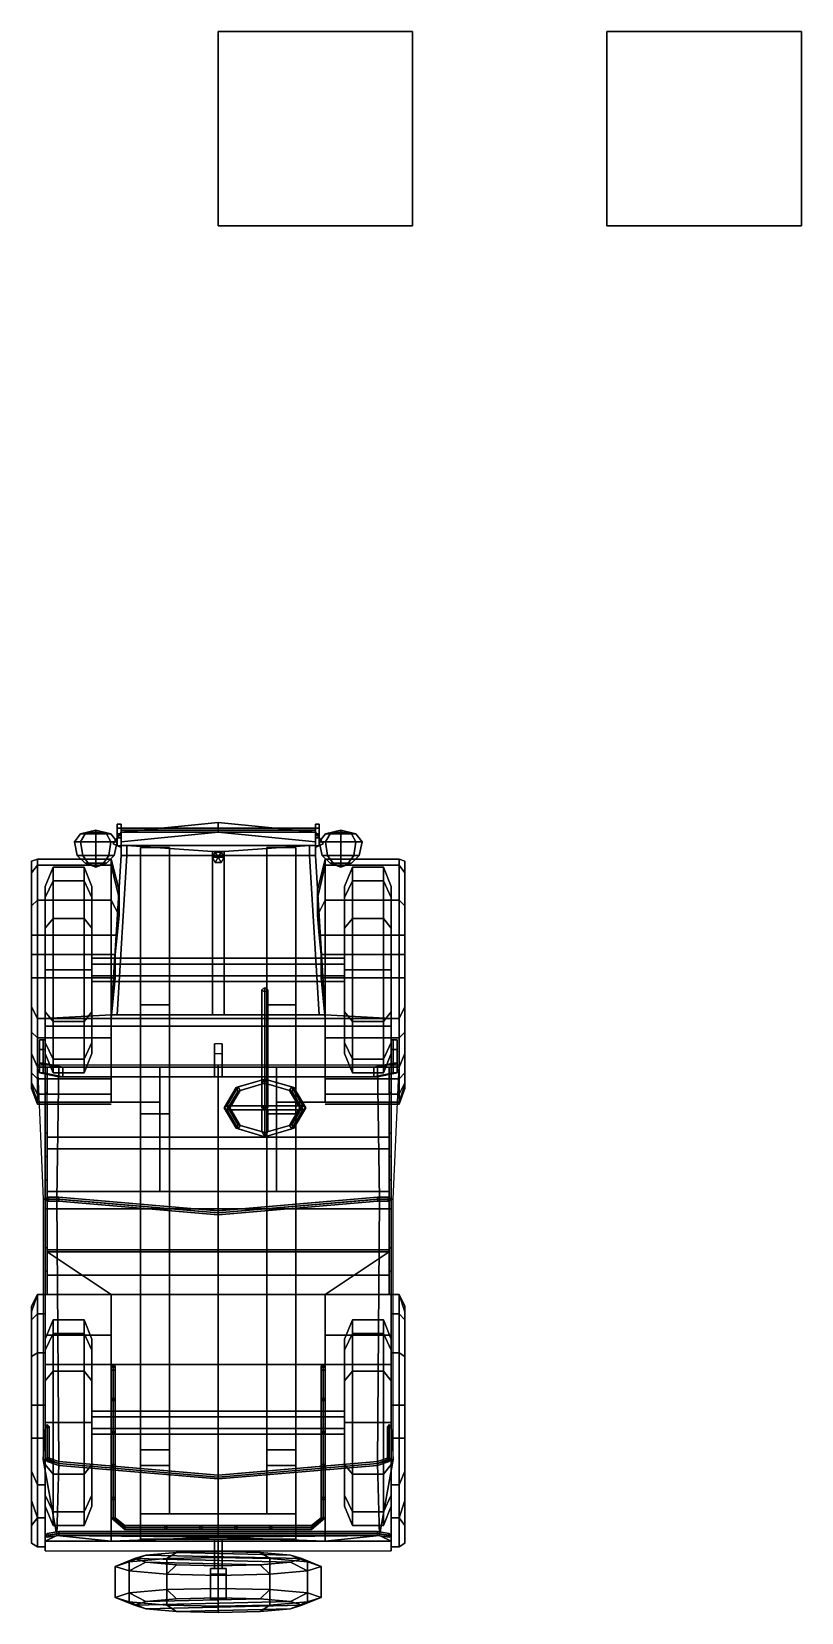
# Model space of a CAD drawing. Header units: millimetres. Extents: x -0.96 to 3, y -2.14 to 6.
import ezdxf

# ---------------------------------------------------------------- set-up
doc = ezdxf.new("R2010")
doc.units = ezdxf.units.MM
for name, color, linetype in [('mudguards', 6, 'Continuous'), ('tent', 3, 'Continuous'), ('wheels', 2, 'Continuous')]:
    doc.layers.add(name, color=color, linetype=linetype)

msp = doc.modelspace()

# ---------------------------------------------------------------- linework, layer by layer
for points in [[(1, 6, 1), (1, 6), (0, 6), (0, 6, 1)], [(1, 6), (1, 5), (0, 5), (0, 6)], [(0, 6), (0, 5), (0, 5, 1), (0, 6, 1)], [(0, 6, 1), (0, 5, 1), (1, 5, 1), (1, 6, 1)], [(1, 5, 1), (1, 5), (1, 6), (1, 6, 1)], [(3, 6), (3, 5), (2, 5), (2, 6)], [(2, 6), (2, 5), (3, 5), (3, 6)], [(0, 5, 1), (0, 5), (1, 5), (1, 5, 1)], [(-0.63, 1.89, 0.96), (-0.685, 1.87, 0.905), (-0.7078, 1.87, 0.96), (-0.63, 1.89, 0.96)], [(-0.63, 1.89, 0.96), (-0.7078, 1.87, 0.96), (-0.685, 1.87, 1.015), (-0.63, 1.89, 0.96)], [(-0.63, 1.88, 0.8822), (-0.63, 1.83, 0.85), (-0.7078, 1.83, 0.8822), (-0.685, 1.87, 0.905)], [(-0.63, 1.89, 0.96), (-0.63, 1.88, 0.8822), (-0.685, 1.87, 0.905), (-0.63, 1.89, 0.96)], [(-0.63, 1.89, 0.96), (-0.685, 1.87, 1.015), (-0.63, 1.87, 1.0378), (-0.63, 1.89, 0.96)], [(-0.63, 1.89, 0.96), (-0.575, 1.87, 0.905), (-0.63, 1.88, 0.8822), (-0.63, 1.89, 0.96)], [(-0.63, 1.89, 0.96), (-0.5522, 1.87, 0.96), (-0.575, 1.87, 0.905), (-0.63, 1.89, 0.96)], [(-0.63, 1.89, 0.96), (-0.575, 1.87, 1.015), (-0.5522, 1.87, 0.96), (-0.63, 1.89, 0.96)], [(-0.63, 1.89, 0.96), (-0.63, 1.87, 1.0378), (-0.575, 1.87, 1.015), (-0.63, 1.89, 0.96)], [(-0.575, 1.87, 0.905), (-0.5522, 1.83, 0.8822), (-0.63, 1.83, 0.85), (-0.63, 1.88, 0.8822)], [(-0.54, 1.82, 0.6), (-0.54, 1.82, 0.7), (-0.5, 1.88, 0.7), (-0.5, 1.88, 0.6)], [(-0.54, 1.82, 0.7), (-0.5, 1.8, 0.7), (-0.5, 1.83, 0.7), (-0.5, 1.88, 0.7)], [(-0.5, 1.88, 0.6), (-0.5, 1.83, 0.6), (-0.5, 1.8, 0.6), (-0.54, 1.82, 0.6)], [(-0.5, 1.92, 1.1), (-0.5, 1.92, 0.84), (-0.52, 1.92, 0.84), (-0.52, 1.92, 1.1)], [(-0.52, 1.92, 0.84), (-0.52, 1.85, 0.87), (-0.52, 1.85, 1.1), (-0.52, 1.92, 1.1)], [(-0.5, 1.92, 0.84), (-0.5, 1.86, 0.7), (-0.52, 1.86, 0.7), (-0.52, 1.92, 0.84)], [(-0.52, 1.86, 0.7), (-0.52, 1.81, 0.7), (-0.52, 1.85, 0.87), (-0.52, 1.92, 0.84)], [(-0.5, 1.9, 1.12), (-0.5, 1.92, 1.1), (-0.52, 1.92, 1.1), (-0.52, 1.9, 1.12)], [(-0.52, 1.92, 1.1), (-0.52, 1.85, 1.1), (-0.52, 1.87, 1.12), (-0.52, 1.9, 1.12)], [(-0.52, 1.9, 1.12), (-0.52, 1.87, 1.12), (-0.5, 1.87, 1.12), (-0.5, 1.9, 1.12)], [(-0.5, 1.88, 0.6), (-0.5, 1.88, 0.7), (0, 1.93, 0.7), (0, 1.93, 0.6)], [(-0.5, 1.88, 0.7), (-0.5, 1.83, 0.7), (0, 1.88, 0.7), (0, 1.93, 0.7)], [(0, 1.93, 0.6), (0, 1.88, 0.6), (-0.5, 1.83, 0.6), (-0.5, 1.88, 0.6)], [(-0.5, 1.85, 1.1), (-0.5, 1.85, 0.87), (-0.5, 1.92, 0.84), (-0.5, 1.92, 1.1)], [(-0.5, 1.85, 0.87), (-0.5, 1.81, 0.7), (-0.5, 1.86, 0.7), (-0.5, 1.92, 0.84)], [(-0.5, 1.87, 1.12), (-0.5, 1.85, 1.1), (-0.5, 1.92, 1.1), (-0.5, 1.9, 1.12)], [(0.5, 1.89, 0.9), (0.5, 1.9, 0.89), (-0.5, 1.9, 0.89), (-0.5, 1.89, 0.9)], [(0.5, 1.9, 0.89), (0.5, 1.89, 0.88), (-0.5, 1.89, 0.88), (-0.5, 1.9, 0.89)], [(0.5, 1.89, 1.05), (0.5, 1.9, 1.04), (-0.5, 1.9, 1.04), (-0.5, 1.89, 1.05)], [(0.5, 1.9, 1.04), (0.5, 1.89, 1.03), (-0.5, 1.89, 1.03), (-0.5, 1.9, 1.04)], [(0.5, 1.88, 0.89), (0.5, 1.89, 0.9), (-0.5, 1.89, 0.9), (-0.5, 1.88, 0.89)], [(0.5, 1.89, 0.88), (0.5, 1.88, 0.89), (-0.5, 1.88, 0.89), (-0.5, 1.89, 0.88)], [(0.5, 1.88, 1.04), (0.5, 1.89, 1.05), (-0.5, 1.89, 1.05), (-0.5, 1.88, 1.04)], [(0.5, 1.89, 1.03), (0.5, 1.88, 1.04), (-0.5, 1.88, 1.04), (-0.5, 1.89, 1.03)], [(0, 1.88, 0.6), (0, 1.88, 0.7), (-0.5, 1.83, 0.7), (-0.5, 1.83, 0.6)], [(0.5, 1.88, 0.7), (0.5, 1.88, 0.6), (0, 1.93, 0.6), (0, 1.93, 0.7)], [(0.5, 1.88, 0.6), (0.5, 1.83, 0.6), (0, 1.88, 0.6), (0, 1.93, 0.6)], [(0, 1.93, 0.7), (0, 1.88, 0.7), (0.5, 1.83, 0.7), (0.5, 1.88, 0.7)], [(0, 1.88, 0.7), (0, 1.88, 0.6), (0.5, 1.83, 0.6), (0.5, 1.83, 0.7)], [(0.5, 1.86, 0.7), (0.5, 1.81, 0.7), (0.5, 1.85, 0.87), (0.5, 1.92, 0.84)], [(0.52, 1.92, 0.84), (0.52, 1.86, 0.7), (0.5, 1.86, 0.7), (0.5, 1.92, 0.84)], [(0.5, 1.92, 0.84), (0.5, 1.85, 0.87), (0.5, 1.85, 1.1), (0.5, 1.92, 1.1)], [(0.52, 1.92, 1.1), (0.52, 1.92, 0.84), (0.5, 1.92, 0.84), (0.5, 1.92, 1.1)], [(0.52, 1.9, 1.12), (0.52, 1.92, 1.1), (0.5, 1.92, 1.1), (0.5, 1.9, 1.12)], [(0.5, 1.92, 1.1), (0.5, 1.85, 1.1), (0.5, 1.87, 1.12), (0.5, 1.9, 1.12)], [(0.5, 1.9, 1.12), (0.5, 1.87, 1.12), (0.52, 1.87, 1.12), (0.52, 1.9, 1.12)], [(0.54, 1.82, 0.6), (0.5, 1.8, 0.6), (0.5, 1.83, 0.6), (0.5, 1.88, 0.6)], [(0.5, 1.88, 0.7), (0.5, 1.83, 0.7), (0.5, 1.8, 0.7), (0.54, 1.82, 0.7)], [(0.54, 1.82, 0.7), (0.54, 1.82, 0.6), (0.5, 1.88, 0.6), (0.5, 1.88, 0.7)], [(0.52, 1.85, 0.87), (0.52, 1.81, 0.7), (0.52, 1.86, 0.7), (0.52, 1.92, 0.84)], [(0.52, 1.85, 1.1), (0.52, 1.85, 0.87), (0.52, 1.92, 0.84), (0.52, 1.92, 1.1)], [(0.52, 1.87, 1.12), (0.52, 1.85, 1.1), (0.52, 1.92, 1.1), (0.52, 1.9, 1.12)], [(0.63, 1.89, 0.96), (0.5522, 1.87, 0.96), (0.575, 1.87, 1.015), (0.63, 1.89, 0.96)], [(0.63, 1.89, 0.96), (0.575, 1.87, 0.905), (0.5522, 1.87, 0.96), (0.63, 1.89, 0.96)], [(0.63, 1.88, 0.8822), (0.63, 1.83, 0.85), (0.5522, 1.83, 0.8822), (0.575, 1.87, 0.905)], [(0.63, 1.89, 0.96), (0.575, 1.87, 1.015), (0.63, 1.87, 1.0378), (0.63, 1.89, 0.96)], [(0.63, 1.89, 0.96), (0.63, 1.88, 0.8822), (0.575, 1.87, 0.905), (0.63, 1.89, 0.96)], [(0.63, 1.89, 0.96), (0.63, 1.87, 1.0378), (0.685, 1.87, 1.015), (0.63, 1.89, 0.96)], [(0.63, 1.89, 0.96), (0.685, 1.87, 1.015), (0.7078, 1.87, 0.96), (0.63, 1.89, 0.96)], [(0.63, 1.89, 0.96), (0.7078, 1.87, 0.96), (0.685, 1.87, 0.905), (0.63, 1.89, 0.96)], [(0.63, 1.89, 0.96), (0.685, 1.87, 0.905), (0.63, 1.88, 0.8822), (0.63, 1.89, 0.96)], [(0.685, 1.87, 0.905), (0.7078, 1.83, 0.8822), (0.63, 1.83, 0.85), (0.63, 1.88, 0.8822)], [(-0.685, 1.87, 0.905), (-0.7078, 1.83, 0.8822), (-0.74, 1.83, 0.96), (-0.7078, 1.87, 0.96)], [(-0.7078, 1.87, 0.96), (-0.74, 1.83, 0.96), (-0.7078, 1.83, 1.0378), (-0.685, 1.87, 1.015)], [(-0.7253, 1.76, 0.96), (-0.74, 1.83, 0.96), (-0.7078, 1.83, 0.8822), (-0.6974, 1.76, 0.8926)], [(-0.6974, 1.76, 1.0274), (-0.7078, 1.83, 1.0378), (-0.74, 1.83, 0.96), (-0.7253, 1.76, 0.96)], [(-0.685, 1.87, 1.015), (-0.7078, 1.83, 1.0378), (-0.63, 1.83, 1.07), (-0.63, 1.87, 1.0378)], [(-0.6974, 1.76, 0.8926), (-0.7078, 1.83, 0.8822), (-0.63, 1.83, 0.85), (-0.63, 1.76, 0.8647)], [(-0.63, 1.76, 1.0553), (-0.63, 1.83, 1.07), (-0.7078, 1.83, 1.0378), (-0.6974, 1.76, 1.0274)], [(-0.63, 1.87, 1.0378), (-0.63, 1.83, 1.07), (-0.5522, 1.83, 1.0378), (-0.575, 1.87, 1.015)], [(-0.63, 1.76, 0.8647), (-0.63, 1.83, 0.85), (-0.5522, 1.83, 0.8822), (-0.5626, 1.76, 0.8926)], [(-0.5626, 1.76, 1.0274), (-0.5522, 1.83, 1.0378), (-0.63, 1.83, 1.07), (-0.63, 1.76, 1.0553)], [(-0.5522, 1.87, 0.96), (-0.52, 1.83, 0.96), (-0.5522, 1.83, 0.8822), (-0.575, 1.87, 0.905)], [(-0.575, 1.87, 1.015), (-0.5522, 1.83, 1.0378), (-0.52, 1.83, 0.96), (-0.5522, 1.87, 0.96)], [(-0.5626, 1.76, 0.8926), (-0.5522, 1.83, 0.8822), (-0.52, 1.83, 0.96), (-0.5347, 1.76, 0.96)], [(-0.5347, 1.76, 0.96), (-0.52, 1.83, 0.96), (-0.5522, 1.83, 1.0378), (-0.5626, 1.76, 1.0274)], [(-0.5, 1.8, 0.6), (-0.5, 1.8, 0.7), (-0.54, 1.82, 0.7), (-0.54, 1.82, 0.6)], [(-0.52, 1.87, 1.12), (-0.52, 1.85, 1.1), (-0.5, 1.85, 1.1), (-0.5, 1.87, 1.12)], [(-0.52, 1.85, 1.1), (-0.52, 1.85, 0.87), (-0.5, 1.85, 0.87), (-0.5, 1.85, 1.1)], [(-0.52, 1.85, 0.87), (-0.52, 1.81, 0.7), (-0.5, 1.81, 0.7), (-0.5, 1.85, 0.87)], [(-0.5, 1.83, 0.6), (-0.5, 1.83, 0.7), (-0.5, 1.8, 0.7), (-0.5, 1.8, 0.6)], [(-0.5, 1.81, 0.61), (-0.5, 1.76, 0.61), (-0.5, 1.76, 1.28), (-0.5, 1.81, 1.28)], [(0.5, 1.81, 1.28), (0.5, 1.81, 0.61), (-0.5, 1.81, 0.61), (-0.5, 1.81, 1.28)], [(0.5, 1.81, 0.61), (0.5, 1.76, 0.61), (-0.5, 1.76, 0.61), (-0.5, 1.81, 0.61)], [(-0.5, 1.81, 1.28), (-0.5, 1.76, 1.28), (-0.47, 1.76, 1.31), (-0.47, 1.81, 1.31)], [(0.47, 1.81, 1.31), (0.5, 1.81, 1.28), (-0.5, 1.81, 1.28), (-0.47, 1.81, 1.31)], [(-0.47, 1.81, 1.31), (-0.03, 1.78, 1.34), (0.03, 1.78, 1.34), (0.47, 1.81, 1.31)], [(-0.47, 1.76, 1.31), (-0.03, 1.76, 1.34), (-0.03, 1.78, 1.34), (-0.47, 1.81, 1.31)], [(-0.4, 1.8, 0.54), (-0.4, 0.99, 0.54), (-0.4, 0.94, 0.61), (-0.4, 1.8, 0.61)], [(-0.25, 1.8, 0.61), (-0.25, 1.8, 0.54), (-0.4, 1.8, 0.54), (-0.4, 1.8, 0.61)], [(-0.25, 1.8, 0.54), (-0.25, 0.99, 0.54), (-0.4, 0.99, 0.54), (-0.4, 1.8, 0.54)], [(-0.25, 0.94, 0.61), (-0.25, 0.99, 0.54), (-0.25, 1.8, 0.54), (-0.25, 1.8, 0.61)], [(0.03, 1.78, 1.34), (0.03, 1.76, 1.34), (0.47, 1.76, 1.31), (0.47, 1.81, 1.31)], [(0.4, 1.8, 0.61), (0.4, 1.8, 0.54), (0.25, 1.8, 0.54), (0.25, 1.8, 0.61)], [(0.25, 1.8, 0.54), (0.25, 0.99, 0.54), (0.25, 0.94, 0.61), (0.25, 1.8, 0.61)], [(0.4, 1.8, 0.54), (0.4, 0.99, 0.54), (0.25, 0.99, 0.54), (0.25, 1.8, 0.54)], [(0.4, 0.94, 0.61), (0.4, 0.99, 0.54), (0.4, 1.8, 0.54), (0.4, 1.8, 0.61)], [(0.47, 1.76, 1.31), (0.5, 1.76, 1.28), (0.5, 1.81, 1.28), (0.47, 1.81, 1.31)], [(0.5, 1.87, 1.12), (0.5, 1.85, 1.1), (0.52, 1.85, 1.1), (0.52, 1.87, 1.12)], [(0.5, 1.85, 0.87), (0.5, 1.81, 0.7), (0.52, 1.81, 0.7), (0.52, 1.85, 0.87)], [(0.5, 1.85, 1.1), (0.5, 1.85, 0.87), (0.52, 1.85, 0.87), (0.52, 1.85, 1.1)], [(0.5, 1.83, 0.7), (0.5, 1.83, 0.6), (0.5, 1.8, 0.6), (0.5, 1.8, 0.7)], [(0.5, 1.8, 0.7), (0.5, 1.8, 0.6), (0.54, 1.82, 0.6), (0.54, 1.82, 0.7)], [(0.5, 1.76, 1.28), (0.5, 1.76, 0.61), (0.5, 1.81, 0.61), (0.5, 1.81, 1.28)], [(0.5522, 1.87, 0.96), (0.52, 1.83, 0.96), (0.5522, 1.83, 1.0378), (0.575, 1.87, 1.015)], [(0.575, 1.87, 0.905), (0.5522, 1.83, 0.8822), (0.52, 1.83, 0.96), (0.5522, 1.87, 0.96)], [(0.5347, 1.76, 0.96), (0.52, 1.83, 0.96), (0.5522, 1.83, 0.8822), (0.5626, 1.76, 0.8926)], [(0.5626, 1.76, 1.0274), (0.5522, 1.83, 1.0378), (0.52, 1.83, 0.96), (0.5347, 1.76, 0.96)], [(0.575, 1.87, 1.015), (0.5522, 1.83, 1.0378), (0.63, 1.83, 1.07), (0.63, 1.87, 1.0378)], [(0.5626, 1.76, 0.8926), (0.5522, 1.83, 0.8822), (0.63, 1.83, 0.85), (0.63, 1.76, 0.8647)], [(0.63, 1.76, 1.0553), (0.63, 1.83, 1.07), (0.5522, 1.83, 1.0378), (0.5626, 1.76, 1.0274)], [(0.63, 1.87, 1.0378), (0.63, 1.83, 1.07), (0.7078, 1.83, 1.0378), (0.685, 1.87, 1.015)], [(0.63, 1.76, 0.8647), (0.63, 1.83, 0.85), (0.7078, 1.83, 0.8822), (0.6974, 1.76, 0.8926)], [(0.6974, 1.76, 1.0274), (0.7078, 1.83, 1.0378), (0.63, 1.83, 1.07), (0.63, 1.76, 1.0553)], [(0.685, 1.87, 1.015), (0.7078, 1.83, 1.0378), (0.74, 1.83, 0.96), (0.7078, 1.87, 0.96)], [(0.7078, 1.87, 0.96), (0.74, 1.83, 0.96), (0.7078, 1.83, 0.8822), (0.685, 1.87, 0.905)], [(0.6974, 1.76, 0.8926), (0.7078, 1.83, 0.8822), (0.74, 1.83, 0.96), (0.7253, 1.76, 0.96)], [(0.7253, 1.76, 0.96), (0.74, 1.83, 0.96), (0.7078, 1.83, 1.0378), (0.6974, 1.76, 1.0274)], [(-0.685, 1.72, 0.96), (-0.7253, 1.76, 0.96), (-0.6974, 1.76, 0.8926), (-0.6689, 1.72, 0.9211)], [(-0.6689, 1.72, 0.9989), (-0.6974, 1.76, 1.0274), (-0.7253, 1.76, 0.96), (-0.685, 1.72, 0.96)], [(-0.6689, 1.72, 0.9211), (-0.6974, 1.76, 0.8926), (-0.63, 1.76, 0.8647), (-0.63, 1.72, 0.905)], [(-0.63, 1.72, 1.015), (-0.63, 1.76, 1.0553), (-0.6974, 1.76, 1.0274), (-0.6689, 1.72, 0.9989)], [(-0.63, 1.7, 0.96), (-0.685, 1.72, 0.96), (-0.6689, 1.72, 0.9211), (-0.63, 1.7, 0.96)], [(-0.63, 1.7, 0.96), (-0.6689, 1.72, 0.9989), (-0.685, 1.72, 0.96), (-0.63, 1.7, 0.96)], [(-0.63, 1.7, 0.96), (-0.6689, 1.72, 0.9211), (-0.63, 1.72, 0.905), (-0.63, 1.7, 0.96)], [(-0.63, 1.7, 0.96), (-0.63, 1.72, 1.015), (-0.6689, 1.72, 0.9989), (-0.63, 1.7, 0.96)], [(-0.63, 1.72, 0.905), (-0.63, 1.76, 0.8647), (-0.5626, 1.76, 0.8926), (-0.5911, 1.72, 0.9211)], [(-0.5911, 1.72, 0.9989), (-0.5626, 1.76, 1.0274), (-0.63, 1.76, 1.0553), (-0.63, 1.72, 1.015)], [(-0.63, 1.7, 0.96), (-0.5911, 1.72, 0.9211), (-0.575, 1.72, 0.96), (-0.63, 1.7, 0.96)], [(-0.63, 1.7, 0.96), (-0.63, 1.72, 0.905), (-0.5911, 1.72, 0.9211), (-0.63, 1.7, 0.96)], [(-0.63, 1.7, 0.96), (-0.5911, 1.72, 0.9989), (-0.63, 1.72, 1.015), (-0.63, 1.7, 0.96)], [(-0.63, 1.7, 0.96), (-0.575, 1.72, 0.96), (-0.5911, 1.72, 0.9989), (-0.63, 1.7, 0.96)], [(-0.5911, 1.72, 0.9211), (-0.5626, 1.76, 0.8926), (-0.5347, 1.76, 0.96), (-0.575, 1.72, 0.96)], [(-0.575, 1.72, 0.96), (-0.5347, 1.76, 0.96), (-0.5626, 1.76, 1.0274), (-0.5911, 1.72, 0.9989)], [(-0.5, 1.76, 0.61), (-0.55, 0.94, 0.61), (-0.55, 0.94, 1.29), (-0.5, 1.76, 1.28)], [(0.5, 1.76, 0.61), (0.55, 0.94, 0.61), (-0.55, 0.94, 0.61), (-0.5, 1.76, 0.61)], [(-0.5, 1.76, 1.28), (-0.55, 0.94, 1.29), (-0.52, 0.94, 1.34), (-0.47, 1.76, 1.31)], [(-0.52, 0.94, 1.34), (-0.03, 0.94, 1.36), (-0.03, 1.76, 1.34), (-0.47, 1.76, 1.31)], [(-0.03, 1.78, 1.34), (-0.03, 1.76, 1.34), (0.03, 1.76, 1.34), (0.03, 1.78, 1.34)], [(-0.015, 1.776, 1.34), (-0.03, 1.75, 1.34), (-0.03, 1.75, 1.37), (-0.015, 1.776, 1.37)], [(-0.015, 1.776, 1.37), (-0.03, 1.75, 1.37), (0, 1.75, 1.38)], [(-0.03, 1.76, 1.34), (-0.03, 0.94, 1.36), (0.03, 0.94, 1.36), (0.03, 1.76, 1.34)], [(-0.03, 1.75, 1.34), (-0.015, 1.724, 1.34), (-0.015, 1.724, 1.37), (-0.03, 1.75, 1.37)], [(-0.03, 1.75, 1.37), (-0.015, 1.724, 1.37), (0, 1.75, 1.38)], [(0.015, 1.776, 1.34), (-0.015, 1.776, 1.34), (-0.015, 1.776, 1.37), (0.015, 1.776, 1.37)], [(0.015, 1.776, 1.37), (-0.015, 1.776, 1.37), (0, 1.75, 1.38)], [(-0.015, 1.724, 1.37), (0.015, 1.724, 1.37), (0, 1.75, 1.38)], [(-0.015, 1.724, 1.34), (0.015, 1.724, 1.34), (0.015, 1.724, 1.37), (-0.015, 1.724, 1.37)], [(0.03, 1.75, 1.37), (0.015, 1.776, 1.37), (0, 1.75, 1.38)], [(0.015, 1.724, 1.37), (0.03, 1.75, 1.37), (0, 1.75, 1.38)], [(0.03, 1.75, 1.34), (0.015, 1.776, 1.34), (0.015, 1.776, 1.37), (0.03, 1.75, 1.37)], [(0.015, 1.724, 1.34), (0.03, 1.75, 1.34), (0.03, 1.75, 1.37), (0.015, 1.724, 1.37)], [(0.03, 1.76, 1.34), (0.03, 0.94, 1.36), (0.52, 0.94, 1.34), (0.47, 1.76, 1.31)], [(0.52, 0.94, 1.34), (0.55, 0.94, 1.29), (0.5, 1.76, 1.28), (0.47, 1.76, 1.31)], [(0.55, 0.94, 1.29), (0.55, 0.94, 0.61), (0.5, 1.76, 0.61), (0.5, 1.76, 1.28)], [(0.575, 1.72, 0.96), (0.5347, 1.76, 0.96), (0.5626, 1.76, 0.8926), (0.5911, 1.72, 0.9211)], [(0.5911, 1.72, 0.9989), (0.5626, 1.76, 1.0274), (0.5347, 1.76, 0.96), (0.575, 1.72, 0.96)], [(0.5911, 1.72, 0.9211), (0.5626, 1.76, 0.8926), (0.63, 1.76, 0.8647), (0.63, 1.72, 0.905)], [(0.63, 1.72, 1.015), (0.63, 1.76, 1.0553), (0.5626, 1.76, 1.0274), (0.5911, 1.72, 0.9989)], [(0.63, 1.7, 0.96), (0.575, 1.72, 0.96), (0.5911, 1.72, 0.9211), (0.63, 1.7, 0.96)], [(0.63, 1.7, 0.96), (0.5911, 1.72, 0.9989), (0.575, 1.72, 0.96), (0.63, 1.7, 0.96)], [(0.63, 1.7, 0.96), (0.5911, 1.72, 0.9211), (0.63, 1.72, 0.905), (0.63, 1.7, 0.96)], [(0.63, 1.7, 0.96), (0.63, 1.72, 1.015), (0.5911, 1.72, 0.9989), (0.63, 1.7, 0.96)], [(0.63, 1.72, 0.905), (0.63, 1.76, 0.8647), (0.6974, 1.76, 0.8926), (0.6689, 1.72, 0.9211)], [(0.6689, 1.72, 0.9989), (0.6974, 1.76, 1.0274), (0.63, 1.76, 1.0553), (0.63, 1.72, 1.015)], [(0.63, 1.7, 0.96), (0.63, 1.72, 0.905), (0.6689, 1.72, 0.9211), (0.63, 1.7, 0.96)], [(0.63, 1.7, 0.96), (0.6689, 1.72, 0.9211), (0.685, 1.72, 0.96), (0.63, 1.7, 0.96)], [(0.63, 1.7, 0.96), (0.685, 1.72, 0.96), (0.6689, 1.72, 0.9989), (0.63, 1.7, 0.96)], [(0.63, 1.7, 0.96), (0.6689, 1.72, 0.9989), (0.63, 1.72, 1.015), (0.63, 1.7, 0.96)], [(0.6689, 1.72, 0.9211), (0.6974, 1.76, 0.8926), (0.7253, 1.76, 0.96), (0.685, 1.72, 0.96)], [(0.685, 1.72, 0.96), (0.7253, 1.76, 0.96), (0.6974, 1.76, 1.0274), (0.6689, 1.72, 0.9989)], [(0.225, 0.46, 1.46), (0.24, 0.4706, 1.4706), (0.24, 1.0787, 0.8625), (0.225, 1.0681, 0.8519)], [(0.24, 0.4494, 1.4494), (0.225, 0.46, 1.46), (0.225, 1.0681, 0.8519), (0.24, 1.0575, 0.8413)], [(0.24, 0.4706, 1.4706), (0.255, 0.46, 1.46), (0.255, 1.0681, 0.8519), (0.24, 1.0787, 0.8625)], [(0.255, 0.46, 1.46), (0.24, 0.4494, 1.4494), (0.24, 1.0575, 0.8413), (0.255, 1.0681, 0.8519)], [(-0.25, 0.99, 0.54), (-0.25, 0.43, 0.41), (-0.4, 0.43, 0.41), (-0.4, 0.99, 0.54)], [(-0.4, 0.99, 0.54), (-0.4, 0.43, 0.41), (-0.4, 0.43, 0.57), (-0.4, 0.94, 0.61)], [(-0.25, 0.43, 0.57), (-0.25, 0.43, 0.41), (-0.25, 0.99, 0.54), (-0.25, 0.94, 0.61)], [(0.25, 0.99, 0.54), (0.25, 0.43, 0.41), (0.25, 0.43, 0.57), (0.25, 0.94, 0.61)], [(0.4, 0.99, 0.54), (0.4, 0.43, 0.41), (0.25, 0.43, 0.41), (0.25, 0.99, 0.54)], [(0.4, 0.43, 0.57), (0.4, 0.43, 0.41), (0.4, 0.99, 0.54), (0.4, 0.94, 0.61)], [(-0.89, 0.92, 1.16), (-0.89, 0.92, 1.41), (-0.55, 0.94, 1.36), (-0.55, 0.94, 1.16)], [(-0.55, 0.94, 1.36), (-0.89, 0.92, 1.41), (0.89, 0.92, 1.41), (0.55, 0.94, 1.36)], [(-0.89, 0.92, 1.16), (-0.89, 0.82, 1.12), (-0.89, 0.67, 1.43), (-0.89, 0.92, 1.41)], [(-0.89, 0.92, 1.41), (-0.89, 0.67, 1.43), (-0.89, 0.88, 1.43), (-0.89, 0.92, 1.41)], [(-0.89, 0.92, 1.41), (-0.89, 0.88, 1.43), (0.89, 0.88, 1.43), (0.89, 0.92, 1.41)], [(0.55, 0.94, 0.87), (0.55, 0.94, 0.78), (-0.55, 0.94, 0.78), (-0.55, 0.94, 0.87)], [(-0.52, 0.94, 1.34), (-0.55, 0.94, 1.29), (-0.55, 0.94, 1.36)], [(-0.03, 0.94, 1.36), (-0.52, 0.94, 1.34), (-0.55, 0.94, 1.36)], [(-0.4, 0.94, 0.61), (-0.4, 0.43, 0.57), (-0.25, 0.43, 0.57), (-0.25, 0.94, 0.61)], [(0.55, 0.94, 1.36), (0.52, 0.94, 1.34), (0.03, 0.94, 1.36)], [(0.25, 0.94, 0.61), (0.25, 0.43, 0.57), (0.4, 0.43, 0.57), (0.4, 0.94, 0.61)], [(0.55, 0.94, 1.36), (0.55, 0.94, 1.29), (0.52, 0.94, 1.34)], [(0.89, 0.92, 1.41), (0.89, 0.92, 1.16), (0.55, 0.94, 1.16), (0.55, 0.94, 1.36)], [(0.89, 0.67, 1.43), (0.89, 0.82, 1.12), (0.89, 0.92, 1.16), (0.89, 0.92, 1.41)], [(0.89, 0.88, 1.43), (0.89, 0.67, 1.43), (0.89, 0.92, 1.41)], [(-0.89, 0.88, 1.43), (-0.89, 0.67, 1.43), (0.89, 0.67, 1.43), (0.89, 0.88, 1.43)], [(-0.89, 0.82, 1.12), (-0.89, 0.67, 0.99), (-0.89, 0.67, 1.43)], [(0.89, 0.67, 1.43), (0.89, 0.67, 0.99), (0.89, 0.82, 1.12), (0.89, 0.67, 1.43)], [(-0.9, 0.81, 1.36), (-0.89, 0.81, 1.23), (-0.89, 0.81, 1.13), (-0.92, 0.81, 1.36)], [(-0.92, 0.81, 1.36), (-0.89, 0.81, 1.13), (-0.89, 0.76, 1.13), (-0.92, 0.76, 1.36)], [(-0.9, 0.69, 1.74), (-0.9, 0.81, 1.36), (-0.92, 0.81, 1.36), (-0.92, 0.69, 1.74)], [(-0.92, 0.81, 1.36), (-0.92, 0.76, 1.36), (-0.92, 0.64, 1.74), (-0.92, 0.69, 1.74)], [(-0.92, 0.76, 1.36), (-0.89, 0.76, 1.13), (-0.89, 0.76, 1.23), (-0.9, 0.76, 1.36)], [(-0.92, 0.64, 1.74), (-0.92, 0.76, 1.36), (-0.9, 0.76, 1.36), (-0.9, 0.64, 1.74)], [(-0.89, 0.76, 1.23), (-0.89, 0.81, 1.23), (-0.9, 0.81, 1.36), (-0.9, 0.76, 1.36)], [(-0.9, 0.64, 1.74), (-0.9, 0.76, 1.36), (-0.9, 0.81, 1.36), (-0.9, 0.69, 1.74)], [(0.02, 0.67, 1.83), (0.02, 0.79, 1.43), (-0.02, 0.79, 1.43), (-0.02, 0.67, 1.83)], [(-0.02, 0.79, 1.43), (-0.02, 0.74, 1.43), (-0.02, 0.62, 1.82), (-0.02, 0.67, 1.82)], [(-0.02, 0.62, 1.83), (-0.02, 0.74, 1.43), (0.02, 0.74, 1.43), (0.02, 0.62, 1.83)], [(0.02, 0.62, 1.82), (0.02, 0.74, 1.43), (0.02, 0.79, 1.43), (0.02, 0.67, 1.82)], [(0.92, 0.81, 1.36), (0.89, 0.81, 1.13), (0.89, 0.81, 1.23), (0.9, 0.81, 1.36)], [(0.92, 0.76, 1.36), (0.89, 0.76, 1.13), (0.89, 0.81, 1.13), (0.92, 0.81, 1.36)], [(0.89, 0.81, 1.23), (0.89, 0.76, 1.23), (0.9, 0.76, 1.36), (0.9, 0.81, 1.36)], [(0.9, 0.76, 1.36), (0.89, 0.76, 1.23), (0.89, 0.76, 1.13), (0.92, 0.76, 1.36)], [(0.9, 0.81, 1.36), (0.9, 0.76, 1.36), (0.9, 0.64, 1.74), (0.9, 0.69, 1.74)], [(0.92, 0.69, 1.74), (0.92, 0.81, 1.36), (0.9, 0.81, 1.36), (0.9, 0.69, 1.74)], [(0.9, 0.64, 1.74), (0.9, 0.76, 1.36), (0.92, 0.76, 1.36), (0.92, 0.64, 1.74)], [(0.92, 0.64, 1.74), (0.92, 0.76, 1.36), (0.92, 0.81, 1.36), (0.92, 0.69, 1.74)], [(-0.92, 0.69, 1.74), (-0.92, 0.64, 1.74), (-0.82, 0.62, 1.82), (-0.82, 0.67, 1.82)], [(-0.8, 0.67, 1.81), (-0.9, 0.69, 1.74), (-0.92, 0.69, 1.74), (-0.82, 0.67, 1.82)], [(-0.8, 0.62, 1.81), (-0.9, 0.64, 1.74), (-0.9, 0.69, 1.74), (-0.8, 0.67, 1.81)], [(-0.89, 0.67, 1.43), (-0.89, 0.538, 0.77), (-0.88, 0.538, 0.77), (-0.88, 0.67, 1.43)], [(-0.89, 0.67, 0.99), (-0.89, 0.61, 0.91), (-0.89, 0.67, 1.43)], [(-0.89, 0.61, 0.91), (-0.89, 0.53, 0.73), (-0.89, 0.67, 1.43)], [(-0.88, 0.67, 1.43), (-0.88, 0.61, 0.91), (-0.88, 0.67, 0.99), (-0.88, 0.67, 1.43)], [(-0.88, 0.67, 1.43), (-0.88, 0.53, 0.73), (-0.88, 0.61, 0.91), (-0.88, 0.67, 1.43)], [(-0.88, 0.67, 1.43), (-0.88, 0.67, 0.99), (0.88, 0.67, 0.99), (0.88, 0.67, 1.43)], [(-0.02, 0.67, 1.82), (-0.8, 0.67, 1.81), (-0.82, 0.67, 1.82), (-0.02, 0.67, 1.83)], [(-0.82, 0.67, 1.82), (-0.82, 0.62, 1.82), (-0.02, 0.62, 1.83), (-0.02, 0.67, 1.83)], [(-0.02, 0.62, 1.82), (-0.8, 0.62, 1.81), (-0.8, 0.67, 1.81), (-0.02, 0.67, 1.82)], [(-0.55, 0.67, 0.64), (-0.55, 0.49, 0.64), (-0.3, 0.49, 0.64), (-0.3, 0.67, 0.64)], [(-0.55, 0.67, 0.99), (-0.3, 0.67, 0.87), (0.3, 0.67, 0.87), (0.55, 0.67, 0.99)], [(-0.55, 0.67, 0.99), (-0.55, 0.67, 0.64), (-0.3, 0.67, 0.64), (-0.3, 0.67, 0.87)], [(-0.55, 0.61, 0.91), (-0.55, 0.53, 0.73), (-0.55, 0.49, 0.64), (-0.55, 0.67, 0.64)], [(-0.55, 0.67, 0.99), (-0.55, 0.61, 0.91), (-0.55, 0.61, 0.91), (-0.55, 0.67, 0.64)], [(-0.3, 0.67, 0.64), (-0.3, 0.03, 0.64), (-0.3, 0.03, 0.87), (-0.3, 0.67, 0.87)], [(-0.3, 0.67, 0.87), (-0.3, 0.03, 0.87), (0.3, 0.03, 0.87), (0.3, 0.67, 0.87)], [(-0.02, 0.67, 1.83), (-0.02, 0.62, 1.83), (0.02, 0.62, 1.83), (0.02, 0.67, 1.83)], [(0.02, 0.67, 1.82), (0.8, 0.67, 1.81), (0.8, 0.62, 1.81), (0.02, 0.62, 1.82)], [(0.02, 0.67, 1.83), (0.82, 0.67, 1.82), (0.8, 0.67, 1.81), (0.02, 0.67, 1.82)], [(0.82, 0.62, 1.82), (0.82, 0.67, 1.82), (0.02, 0.67, 1.83), (0.02, 0.62, 1.83)], [(0.3, 0.03, 0.87), (0.3, 0.03, 0.64), (0.3, 0.67, 0.64), (0.3, 0.67, 0.87)], [(0.3, 0.67, 0.64), (0.3, 0.49, 0.64), (0.55, 0.49, 0.64), (0.55, 0.67, 0.64)], [(0.3, 0.67, 0.87), (0.3, 0.67, 0.64), (0.55, 0.67, 0.64), (0.55, 0.67, 0.99)], [(0.55, 0.67, 0.64), (0.55, 0.49, 0.64), (0.55, 0.53, 0.73), (0.55, 0.61, 0.91)], [(0.55, 0.67, 0.64), (0.55, 0.67, 0.64), (0.55, 0.61, 0.91), (0.55, 0.67, 0.99)], [(0.82, 0.67, 1.82), (0.92, 0.69, 1.74), (0.9, 0.69, 1.74), (0.8, 0.67, 1.81)], [(0.9, 0.69, 1.74), (0.9, 0.64, 1.74), (0.8, 0.62, 1.81), (0.8, 0.67, 1.81)], [(0.82, 0.62, 1.82), (0.92, 0.64, 1.74), (0.92, 0.69, 1.74), (0.82, 0.67, 1.82)], [(0.88, 0.67, 1.43), (0.88, 0.538, 0.77), (0.89, 0.538, 0.77), (0.89, 0.67, 1.43)], [(0.88, 0.61, 0.91), (0.88, 0.53, 0.73), (0.88, 0.67, 1.43)], [(0.88, 0.67, 0.99), (0.88, 0.61, 0.91), (0.88, 0.67, 1.43)], [(0.89, 0.67, 1.43), (0.89, 0.61, 0.91), (0.89, 0.67, 0.99), (0.89, 0.67, 1.43)], [(0.89, 0.67, 1.43), (0.89, 0.53, 0.73), (0.89, 0.61, 0.91), (0.89, 0.67, 1.43)], [(-0.82, 0.62, 1.82), (-0.92, 0.64, 1.74), (-0.9, 0.64, 1.74), (-0.8, 0.62, 1.81)], [(-0.02, 0.62, 1.83), (-0.82, 0.62, 1.82), (-0.8, 0.62, 1.81), (-0.02, 0.62, 1.82)], [(0.02, 0.62, 1.82), (0.8, 0.62, 1.81), (0.82, 0.62, 1.82), (0.02, 0.62, 1.83)], [(0.0915, 0.565, 1.565), (0.1021, 0.5469, 1.5681), (0.24, 0.5873, 1.6085), (0.24, 0.6085, 1.6085)], [(0.1021, 0.5681, 1.5469), (0.0915, 0.565, 1.565), (0.24, 0.6085, 1.6085), (0.24, 0.6085, 1.5873)], [(0.1127, 0.55, 1.55), (0.1021, 0.5681, 1.5469), (0.24, 0.6085, 1.5873), (0.24, 0.5873, 1.5873)], [(0.1021, 0.5469, 1.5681), (0.1127, 0.55, 1.55), (0.24, 0.5873, 1.5873), (0.24, 0.5873, 1.6085)], [(0.24, 0.4706, 1.4494), (0.225, 0.4706, 1.4706), (0.225, 0.5829, 1.5829), (0.24, 0.6085, 1.5873)], [(0.225, 0.4706, 1.4706), (0.24, 0.4494, 1.4706), (0.24, 0.5873, 1.6085), (0.225, 0.5829, 1.5829)], [(0.24, 0.6085, 1.6085), (0.24, 0.5873, 1.6085), (0.3779, 0.5469, 1.5681), (0.3885, 0.565, 1.565)], [(0.24, 0.5873, 1.5873), (0.24, 0.6085, 1.5873), (0.3779, 0.5681, 1.5469), (0.3673, 0.55, 1.55)], [(0.24, 0.6085, 1.5873), (0.24, 0.6085, 1.6085), (0.3885, 0.565, 1.565), (0.3779, 0.5681, 1.5469)], [(0.255, 0.4706, 1.4706), (0.24, 0.4706, 1.4494), (0.24, 0.6085, 1.5873), (0.255, 0.5829, 1.5829)], [(0.24, 0.5873, 1.6085), (0.24, 0.5873, 1.5873), (0.3673, 0.55, 1.55), (0.3779, 0.5469, 1.5681)], [(0.24, 0.4494, 1.4706), (0.255, 0.4706, 1.4706), (0.255, 0.5829, 1.5829), (0.24, 0.5873, 1.6085)], [(0.8, 0.62, 1.81), (0.9, 0.64, 1.74), (0.92, 0.64, 1.74), (0.82, 0.62, 1.82)], [(-0.89, 0.538, 0.77), (-0.89, 0.33, 0.77), (-0.88, 0.33, 0.77), (-0.88, 0.538, 0.77)], [(-0.89, 0.53, 0.73), (-0.89, 0.33, 0.77), (-0.89, 0.33, 0.77), (-0.89, 0.538, 0.77)], [(-0.89, 0.49, 0.64), (-0.89, -0.06, 0.61), (-0.89, 0.33, 0.77), (-0.89, 0.53, 0.73)], [(-0.89, 0.48, 0.61), (-0.89, -0.06, 0.61), (-0.89, -0.06, 0.61), (-0.89, 0.49, 0.64)], [(-0.3, 0.25, 0.64), (-0.3, 0.49, 0.64), (-0.88, 0.49, 0.64), (-0.88, 0.25, 0.64)], [(0.045, 0.4706, 1.4494), (0.03, 0.46, 1.46), (0.0915, 0.565, 1.565), (0.1021, 0.5681, 1.5469)], [(0.03, 0.46, 1.46), (0.045, 0.4494, 1.4706), (0.1021, 0.5469, 1.5681), (0.0915, 0.565, 1.565)], [(0.06, 0.46, 1.46), (0.045, 0.4706, 1.4494), (0.1021, 0.5681, 1.5469), (0.1127, 0.55, 1.55)], [(0.045, 0.4494, 1.4706), (0.06, 0.46, 1.46), (0.1127, 0.55, 1.55), (0.1021, 0.5469, 1.5681)], [(0.88, 0.25, 0.64), (0.88, 0.49, 0.64), (0.3, 0.49, 0.64), (0.3, 0.25, 0.64)], [(0.3673, 0.55, 1.55), (0.3779, 0.5681, 1.5469), (0.435, 0.4706, 1.4494), (0.42, 0.46, 1.46)], [(0.3779, 0.5469, 1.5681), (0.3673, 0.55, 1.55), (0.42, 0.46, 1.46), (0.435, 0.4494, 1.4706)], [(0.3779, 0.5681, 1.5469), (0.3885, 0.565, 1.565), (0.45, 0.46, 1.46), (0.435, 0.4706, 1.4494)], [(0.3885, 0.565, 1.565), (0.3779, 0.5469, 1.5681), (0.435, 0.4494, 1.4706), (0.45, 0.46, 1.46)], [(0.88, 0.538, 0.77), (0.88, 0.33, 0.77), (0.89, 0.33, 0.77), (0.89, 0.538, 0.77)], [(0.89, 0.538, 0.77), (0.89, 0.33, 0.77), (0.89, 0.33, 0.77), (0.89, 0.53, 0.73)], [(0.89, 0.33, 0.77), (0.89, -0.06, 0.61), (0.89, 0.49, 0.64), (0.89, 0.53, 0.73)], [(0.89, -0.06, 0.61), (0.89, -0.06, 0.61), (0.89, 0.48, 0.61), (0.89, 0.49, 0.64)], [(-0.4, 0.43, 0.41), (-0.4, -1.3, 0.41), (-0.4, -1.3, 0.61), (-0.4, 0.43, 0.61)], [(-0.25, 0.43, 0.41), (-0.25, -1.3, 0.41), (-0.4, -1.3, 0.41), (-0.4, 0.43, 0.41)], [(-0.25, 0.43, 0.61), (-0.25, 0.43, 0.57), (-0.4, 0.43, 0.57), (-0.4, 0.43, 0.61)], [(-0.4, 0.43, 0.61), (-0.4, -1.3, 0.61), (-0.25, -1.3, 0.61), (-0.25, 0.43, 0.61)], [(-0.25, -1.3, 0.61), (-0.25, -1.3, 0.41), (-0.25, 0.43, 0.41), (-0.25, 0.43, 0.61)], [(0.1021, 0.3731, 1.3519), (0.0915, 0.355, 1.355), (0.03, 0.46, 1.46), (0.045, 0.4706, 1.4494)], [(0.0915, 0.355, 1.355), (0.1021, 0.3519, 1.3731), (0.045, 0.4494, 1.4706), (0.03, 0.46, 1.46)], [(0.225, 0.4706, 1.4706), (0.24, 0.4706, 1.4494), (0.045, 0.4706, 1.4494), (0.0662, 0.4706, 1.4706)], [(0.24, 0.4706, 1.4494), (0.225, 0.4494, 1.4494), (0.0662, 0.4494, 1.4494), (0.045, 0.4706, 1.4494)], [(0.24, 0.4494, 1.4706), (0.225, 0.4706, 1.4706), (0.0662, 0.4706, 1.4706), (0.045, 0.4494, 1.4706)], [(0.1127, 0.37, 1.37), (0.1021, 0.3731, 1.3519), (0.045, 0.4706, 1.4494), (0.06, 0.46, 1.46)], [(0.1021, 0.3519, 1.3731), (0.1127, 0.37, 1.37), (0.06, 0.46, 1.46), (0.045, 0.4494, 1.4706)], [(0.225, 0.4494, 1.4494), (0.24, 0.4494, 1.4706), (0.045, 0.4494, 1.4706), (0.0662, 0.4494, 1.4494)], [(0.225, 0.4494, 1.4494), (0.24, 0.4706, 1.4494), (0.24, 0.3327, 1.3115), (0.225, 0.3371, 1.3371)], [(0.24, 0.4494, 1.4706), (0.225, 0.4494, 1.4494), (0.225, 0.3371, 1.3371), (0.24, 0.3115, 1.3327)], [(0.24, 0.4706, 1.4494), (0.255, 0.4494, 1.4494), (0.255, 0.3371, 1.3371), (0.24, 0.3327, 1.3115)], [(0.255, 0.4494, 1.4494), (0.24, 0.4706, 1.4494), (0.435, 0.4706, 1.4494), (0.4138, 0.4494, 1.4494)], [(0.24, 0.4706, 1.4494), (0.255, 0.4706, 1.4706), (0.4138, 0.4706, 1.4706), (0.435, 0.4706, 1.4494)], [(0.255, 0.4706, 1.4706), (0.24, 0.4494, 1.4706), (0.435, 0.4494, 1.4706), (0.4138, 0.4706, 1.4706)], [(0.255, 0.4494, 1.4494), (0.24, 0.4494, 1.4706), (0.24, 0.3115, 1.3327), (0.255, 0.3371, 1.3371)], [(0.24, 0.4494, 1.4706), (0.255, 0.4494, 1.4494), (0.4138, 0.4494, 1.4494), (0.435, 0.4494, 1.4706)], [(0.25, 0.43, 0.61), (0.25, -1.3, 0.61), (0.4, -1.3, 0.61), (0.4, 0.43, 0.61)], [(0.25, 0.43, 0.41), (0.25, -1.3, 0.41), (0.25, -1.3, 0.61), (0.25, 0.43, 0.61)], [(0.4, 0.43, 0.61), (0.4, 0.43, 0.57), (0.25, 0.43, 0.57), (0.25, 0.43, 0.61)], [(0.4, 0.43, 0.41), (0.4, -1.3, 0.41), (0.25, -1.3, 0.41), (0.25, 0.43, 0.41)], [(0.42, 0.46, 1.46), (0.435, 0.4706, 1.4494), (0.3779, 0.3731, 1.3519), (0.3673, 0.37, 1.37)], [(0.435, 0.4494, 1.4706), (0.42, 0.46, 1.46), (0.3673, 0.37, 1.37), (0.3779, 0.3519, 1.3731)], [(0.435, 0.4706, 1.4494), (0.45, 0.46, 1.46), (0.3885, 0.355, 1.355), (0.3779, 0.3731, 1.3519)], [(0.45, 0.46, 1.46), (0.435, 0.4494, 1.4706), (0.3779, 0.3519, 1.3731), (0.3885, 0.355, 1.355)], [(0.4, -1.3, 0.61), (0.4, -1.3, 0.41), (0.4, 0.43, 0.41), (0.4, 0.43, 0.61)], [(-0.89, 0.21, 1.19), (-0.89, 0.33, 0.77), (-0.89, -0.06, 0.61), (-0.89, 0.21, 1.19)], [(-0.88, 0.21, 1.19), (-0.88, 0.33, 0.77), (-0.89, 0.33, 0.77), (-0.89, 0.21, 1.19)], [(0.24, 0.3327, 1.3115), (0.24, 0.3115, 1.3115), (0.0915, 0.355, 1.355), (0.1021, 0.3731, 1.3519)], [(0.24, 0.3115, 1.3115), (0.24, 0.3115, 1.3327), (0.1021, 0.3519, 1.3731), (0.0915, 0.355, 1.355)], [(0.24, 0.3327, 1.3327), (0.24, 0.3327, 1.3115), (0.1021, 0.3731, 1.3519), (0.1127, 0.37, 1.37)], [(0.24, 0.3115, 1.3327), (0.24, 0.3327, 1.3327), (0.1127, 0.37, 1.37), (0.1021, 0.3519, 1.3731)], [(0.3673, 0.37, 1.37), (0.3779, 0.3731, 1.3519), (0.24, 0.3327, 1.3115), (0.24, 0.3327, 1.3327)], [(0.3779, 0.3731, 1.3519), (0.3885, 0.355, 1.355), (0.24, 0.3115, 1.3115), (0.24, 0.3327, 1.3115)], [(0.3779, 0.3519, 1.3731), (0.3673, 0.37, 1.37), (0.24, 0.3327, 1.3327), (0.24, 0.3115, 1.3327)], [(0.3885, 0.355, 1.355), (0.3779, 0.3519, 1.3731), (0.24, 0.3115, 1.3327), (0.24, 0.3115, 1.3115)], [(0.89, 0.21, 1.19), (0.89, 0.33, 0.77), (0.88, 0.33, 0.77), (0.88, 0.21, 1.19)], [(0.89, -0.06, 0.61), (0.89, 0.33, 0.77), (0.89, 0.21, 1.19)], [(-0.88, 0.31, 1.03), (-0.88, 0.2541, 1.03), (-0.88, 0.2459, 1.06), (-0.88, 0.31, 1.06)], [(-0.88, 0.31, 1.06), (-0.88, 0.03, 1.06), (0.88, 0.03, 1.06), (0.88, 0.31, 1.06)], [(0.88, 0.31, 1.06), (0.88, 0.31, 1.03), (-0.88, 0.31, 1.03), (-0.88, 0.31, 1.06)], [(0.88, 0.25, 1.03), (0.3, 0.25, 0.87), (-0.3, 0.25, 0.87), (-0.88, 0.25, 1.03)], [(-0.3, 0.25, 0.87), (-0.3, 0.25, 0.64), (-0.88, 0.25, 0.64), (-0.88, 0.25, 1.03)], [(-0.88, 0.03, 1.06), (-0.88, 0.2459, 1.06), (-0.88, 0.21, 1.19)], [(0.88, 0.25, 1.03), (0.88, 0.25, 0.64), (0.3, 0.25, 0.64), (0.3, 0.25, 0.87)], [(0.88, 0.2459, 1.06), (0.88, 0.2541, 1.03), (0.88, 0.31, 1.03), (0.88, 0.31, 1.06)], [(0.88, 0.21, 1.19), (0.88, 0.2459, 1.06), (0.88, 0.03, 1.06), (0.88, 0.21, 1.19)], [(-0.89, 0.21, 1.19), (-0.89, -0.06, 0.61), (-0.89, -0.06, 1.29), (-0.89, 0.09, 1.29)], [(-0.88, 0.09, 1.29), (-0.88, 0.21, 1.19), (-0.89, 0.21, 1.19), (-0.89, 0.09, 1.29)], [(-0.88, 0.03, 1.29), (-0.88, 0.03, 1.06), (-0.88, 0.21, 1.19), (-0.88, 0.09, 1.29)], [(0.88, 0.21, 1.19), (0.88, 0.03, 1.06), (0.88, 0.03, 1.29), (0.88, 0.09, 1.29)], [(0.89, 0.09, 1.29), (0.89, 0.21, 1.19), (0.88, 0.21, 1.19), (0.88, 0.09, 1.29)], [(0.89, -0.06, 1.29), (0.89, -0.06, 0.61), (0.89, 0.21, 1.19), (0.89, 0.09, 1.29)], [(-0.89, 0.09, 1.29), (-0.89, -0.06, 1.29), (-0.88, -0.06, 1.29), (-0.88, 0.09, 1.29)], [(0.88, 0.09, 1.29), (0.88, -0.06, 1.29), (0.89, -0.06, 1.29), (0.89, 0.09, 1.29)], [(-0.88, 0, 1.29), (-0.89, -0.01, 1.29), (-0.89, -0.01, 1.74), (-0.88, 0, 1.74)], [(-0.88, 0, 1.74), (-0.89, -0.01, 1.74), (-0.82, -0.01, 1.86), (-0.82, 0, 1.85)], [(-0.88, 0.03, 1.29), (-0.88, -0.06, 1.29), (0.88, -0.06, 1.29), (0.88, 0.03, 1.29)], [(-0.88, 0.03, 1.06), (-0.88, 0.03, 1.29), (0.88, 0.03, 1.29), (0.88, 0.03, 1.06)], [(-0.87, -0.01, 1.29), (-0.88, 0, 1.29), (-0.88, 0, 1.74), (-0.87, -0.01, 1.74)], [(-0.87, -0.01, 1.74), (-0.88, 0, 1.74), (-0.82, 0, 1.85), (-0.82, -0.01, 1.84)], [(0, -0.08, 1.98), (0, -0.07, 1.97), (-0.82, 0, 1.85), (-0.82, -0.01, 1.86)], [(0, -0.07, 1.97), (0, -0.08, 1.96), (-0.82, -0.01, 1.84), (-0.82, 0, 1.85)], [(-0.89, -0.01, 1.29), (-0.88, -0.02, 1.29), (-0.88, -0.02, 1.74), (-0.89, -0.01, 1.74)], [(-0.89, -0.01, 1.74), (-0.88, -0.02, 1.74), (-0.82, -0.02, 1.85), (-0.82, -0.01, 1.86)], [(-0.89, -0.06, 1.29), (-0.89, -0.06, 0.77), (-0.88, -0.06, 0.77), (-0.88, -0.06, 1.29)], [(-0.89, -0.06, 0.61), (-0.89, -0.28, 0.61), (-0.89, -0.26, 0.77), (-0.89, -0.06, 0.77)], [(-0.89, -0.06, 0.77), (-0.89, -0.26, 0.77), (-0.88, -0.26, 0.77), (-0.88, -0.06, 0.77)], [(-0.88, -0.02, 1.29), (-0.87, -0.01, 1.29), (-0.87, -0.01, 1.74), (-0.88, -0.02, 1.74)], [(-0.88, -0.02, 1.74), (-0.87, -0.01, 1.74), (-0.82, -0.01, 1.84), (-0.82, -0.02, 1.85)], [(0.88, -0.06, 0.64), (0.88, -0.06, 1.29), (-0.88, -0.06, 1.29), (-0.88, -0.06, 0.64)], [(-0.88, -0.26, 0.77), (-0.88, -0.4, 0.64), (-0.88, -0.06, 0.64), (-0.88, -0.06, 0.77)], [(0.88, -0.4, 0.64), (0.88, -0.06, 0.64), (-0.88, -0.06, 0.64), (-0.88, -0.4, 0.64)], [(0, -0.08, 1.96), (0, -0.09, 1.97), (-0.82, -0.02, 1.85), (-0.82, -0.01, 1.84)], [(0, -0.09, 1.97), (0, -0.08, 1.98), (-0.82, -0.01, 1.86), (-0.82, -0.02, 1.85)], [(0, -0.08, 1.96), (0, -0.07, 1.97), (0.82, 0, 1.85), (0.82, -0.01, 1.84)], [(0, -0.07, 1.97), (0, -0.08, 1.98), (0.82, -0.01, 1.86), (0.82, 0, 1.85)], [(0, -0.08, 1.98), (0, -0.09, 1.97), (0.82, -0.02, 1.85), (0.82, -0.01, 1.86)], [(0, -0.09, 1.97), (0, -0.08, 1.96), (0.82, -0.01, 1.84), (0.82, -0.02, 1.85)], [(0.89, -0.01, 1.74), (0.88, 0, 1.74), (0.82, 0, 1.85), (0.82, -0.01, 1.86)], [(0.88, 0, 1.74), (0.87, -0.01, 1.74), (0.82, -0.01, 1.84), (0.82, 0, 1.85)], [(0.87, -0.01, 1.74), (0.88, -0.02, 1.74), (0.82, -0.02, 1.85), (0.82, -0.01, 1.84)], [(0.88, -0.02, 1.74), (0.89, -0.01, 1.74), (0.82, -0.01, 1.86), (0.82, -0.02, 1.85)], [(0.88, 0, 1.29), (0.87, -0.01, 1.29), (0.87, -0.01, 1.74), (0.88, 0, 1.74)], [(0.87, -0.01, 1.29), (0.88, -0.02, 1.29), (0.88, -0.02, 1.74), (0.87, -0.01, 1.74)], [(0.89, -0.01, 1.29), (0.88, 0, 1.29), (0.88, 0, 1.74), (0.89, -0.01, 1.74)], [(0.88, -0.02, 1.29), (0.89, -0.01, 1.29), (0.89, -0.01, 1.74), (0.88, -0.02, 1.74)], [(0.88, -0.06, 1.29), (0.88, -0.06, 0.77), (0.89, -0.06, 0.77), (0.89, -0.06, 1.29)], [(0.88, -0.06, 0.64), (0.88, -0.4, 0.64), (0.88, -0.26, 0.77), (0.88, -0.06, 0.77)], [(0.88, -0.06, 0.77), (0.88, -0.26, 0.77), (0.89, -0.26, 0.77), (0.89, -0.06, 0.77)], [(0.89, -0.26, 0.77), (0.89, -0.28, 0.61), (0.89, -0.06, 0.61), (0.89, -0.06, 0.77)], [(-0.89, -0.26, 0.77), (-0.89, -0.38, 1.17), (-0.88, -0.38, 1.17), (-0.88, -0.26, 0.77)], [(-0.89, -0.28, 0.61), (-0.89, -0.5, 0.61), (-0.89, -0.38, 1.17), (-0.89, -0.26, 0.77)], [(-0.88, -0.3046, 0.9188), (-0.88, -0.4, 0.64), (-0.88, -0.4, 0.64), (-0.88, -0.26, 0.77)], [(-0.88, -0.27, 1.05), (-0.88, -0.28, 1.08), (0.88, -0.28, 1.08), (0.88, -0.27, 1.05)], [(-0.88, -0.27, 1.02), (-0.88, -0.27, 1.05), (0.88, -0.27, 1.05), (0.88, -0.27, 1.02)], [(-0.88, -0.4, 0.64), (-0.88, -0.27, 1.02), (0.88, -0.27, 1.02), (0.88, -0.4, 0.64)], [(-0.88, -0.3046, 0.9188), (-0.88, -0.353, 1.08), (-0.88, -0.28, 1.08), (-0.88, -0.27, 1.05)], [(-0.88, -0.3046, 0.9188), (-0.88, -0.27, 1.05), (-0.88, -0.27, 1.02)], [(-0.88, -0.28, 1.08), (-0.88, -0.5, 1.08), (-0.55, -0.5, 1.08), (-0.88, -0.28, 1.08)], [(-0.88, -0.28, 1.08), (-0.55, -0.5, 1.08), (0.55, -0.5, 1.08), (0.88, -0.28, 1.08)], [(0.88, -0.28, 1.08), (0.55, -0.5, 1.08), (0.88, -0.5, 1.08), (0.88, -0.28, 1.08)], [(0.88, -0.353, 1.08), (0.88, -0.5, 1.08), (0.88, -0.38, 1.17), (0.88, -0.26, 0.77)], [(0.88, -0.26, 0.77), (0.88, -0.38, 1.17), (0.89, -0.38, 1.17), (0.89, -0.26, 0.77)], [(0.88, -0.4, 0.64), (0.88, -0.4, 0.64), (0.88, -0.3046, 0.9188), (0.88, -0.26, 0.77)], [(0.88, -0.27, 1.05), (0.88, -0.28, 1.08), (0.88, -0.353, 1.08), (0.88, -0.3046, 0.9188)], [(0.88, -0.27, 1.02), (0.88, -0.27, 1.05), (0.88, -0.27, 1.05), (0.88, -0.3046, 0.9188)], [(0.89, -0.38, 1.17), (0.89, -0.5, 0.61), (0.89, -0.28, 0.61), (0.89, -0.26, 0.77)], [(-0.89, -0.5, 0.61), (-0.89, -0.5, 1.28), (-0.89, -0.5, 1.28), (-0.89, -0.38, 1.17)], [(-0.89, -0.38, 1.17), (-0.89, -0.5, 1.28), (-0.88, -0.5, 1.28), (-0.88, -0.38, 1.17)], [(-0.88, -0.38, 1.17), (-0.88, -0.38, 1.17), (-0.88, -0.5, 1.08), (-0.88, -0.353, 1.08)], [(-0.88, -0.5, 1.28), (-0.88, -0.5, 1.28), (-0.88, -0.5, 1.08), (-0.88, -0.38, 1.17)], [(0.88, -0.5, 1.08), (0.88, -0.5, 1.28), (0.88, -0.5, 1.28), (0.88, -0.38, 1.17)], [(0.88, -0.38, 1.17), (0.88, -0.5, 1.28), (0.89, -0.5, 1.28), (0.89, -0.38, 1.17)], [(0.89, -0.5, 1.28), (0.89, -0.5, 1.28), (0.89, -0.5, 0.61), (0.89, -0.38, 1.17)], [(0.89, -0.5, 0.39), (0.89, -0.5, 0.71), (-0.89, -0.5, 0.71), (-0.89, -0.5, 0.39)], [(-0.55, -0.71, 1.28), (-0.55, -0.5, 1.28), (-0.89, -0.5, 1.28), (-0.89, -0.71, 1.28)], [(-0.89, -0.8, 1.13), (-0.89, -1.07, 1.23), (-0.89, -0.71, 1.28), (-0.89, -0.5, 1.28)], [(-0.89, -0.6, 0.92), (-0.89, -0.8, 1.13), (-0.89, -0.5, 1.28)], [(-0.89, -0.5, 0.71), (-0.89, -0.6, 0.92), (-0.89, -0.5, 1.28)], [(-0.55, -0.5, 1.28), (-0.55, -0.5, 1.08), (-0.88, -0.5, 1.08), (-0.88, -0.5, 1.28)], [(-0.55, -0.5, 1.08), (-0.55, -0.86, 1.08), (0.55, -0.86, 1.08), (0.55, -0.5, 1.08)], [(-0.55, -0.86, 1.08), (-0.55, -0.5, 1.08), (-0.55, -0.5, 1.28), (-0.55, -0.71, 1.28)], [(0.89, -0.71, 1.28), (0.89, -0.5, 1.28), (0.55, -0.5, 1.28), (0.55, -0.71, 1.28)], [(0.88, -0.5, 1.28), (0.88, -0.5, 1.08), (0.55, -0.5, 1.08), (0.55, -0.5, 1.28)], [(0.55, -0.71, 1.28), (0.55, -0.5, 1.28), (0.55, -0.5, 1.08), (0.55, -0.86, 1.08)], [(0.89, -0.5, 1.28), (0.89, -0.71, 1.28), (0.89, -1.07, 1.23), (0.89, -0.8, 1.13)], [(0.89, -0.5, 1.28), (0.89, -0.5, 1.28), (0.89, -0.8, 1.13), (0.89, -0.6, 0.92)], [(0.89, -0.5, 1.28), (0.89, -0.5, 1.28), (0.89, -0.6, 0.92), (0.89, -0.5, 0.71)], [(-0.89, -0.71, 1.28), (-0.89, -1.77, 1.43), (-0.89, -1.77, 1.43), (-0.89, -0.86, 1.43)], [(-0.89, -1.07, 1.23), (-0.89, -1.24, 1.23), (-0.89, -1.77, 1.43), (-0.89, -0.71, 1.28)], [(-0.55, -0.86, 1.48), (-0.55, -0.71, 1.28), (-0.89, -0.71, 1.28), (-0.89, -0.86, 1.43)], [(-0.55, -0.86, 1.08), (-0.55, -0.86, 1.08), (-0.55, -0.71, 1.28), (-0.55, -0.86, 1.48)], [(0.89, -0.86, 1.43), (0.89, -0.71, 1.28), (0.55, -0.71, 1.28), (0.55, -0.86, 1.48)], [(0.55, -0.86, 1.48), (0.55, -0.71, 1.28), (0.55, -0.86, 1.08)], [(0.89, -1.77, 1.43), (0.89, -1.77, 1.43), (0.89, -0.71, 1.28), (0.89, -0.86, 1.43)], [(0.89, -0.71, 1.28), (0.89, -1.77, 1.43), (0.89, -1.24, 1.23), (0.89, -1.07, 1.23)], [(-0.89, -0.86, 1.43), (-0.89, -1.77, 1.43), (-0.55, -1.77, 1.48), (-0.55, -0.86, 1.48)], [(-0.55, -0.86, 1.48), (-0.55, -1.77, 1.48), (0.55, -1.77, 1.48), (0.55, -0.86, 1.48)], [(-0.55, -0.86, 1.08), (-0.55, -0.86, 1.48), (0.55, -0.86, 1.48), (0.55, -0.86, 1.08)], [(-0.54, -0.86, 1.48), (-0.55, -0.87, 1.48), (-0.55, -0.87, 1.56), (-0.54, -0.86, 1.56)], [(-0.54, -0.86, 1.56), (-0.55, -0.87, 1.56), (-0.55, -0.89, 1.59), (-0.54, -0.89, 1.6)], [(-0.54, -1.65, 1.52), (-0.55, -1.65, 1.53), (-0.55, -0.87, 1.53), (-0.54, -0.88, 1.52)], [(-0.55, -1.65, 1.53), (-0.54, -1.65, 1.54), (-0.54, -0.88, 1.54), (-0.55, -0.87, 1.53)], [(-0.55, -0.87, 1.48), (-0.54, -0.88, 1.48), (-0.54, -0.88, 1.56), (-0.55, -0.87, 1.56)], [(-0.55, -0.87, 1.56), (-0.54, -0.88, 1.56), (-0.54, -0.89, 1.58), (-0.55, -0.89, 1.59)], [(-0.54, -1.65, 1.58), (-0.55, -1.65, 1.59), (-0.55, -0.89, 1.59), (-0.54, -0.89, 1.58)], [(-0.55, -1.65, 1.59), (-0.54, -1.65, 1.6), (-0.54, -0.89, 1.6), (-0.55, -0.89, 1.59)], [(-0.53, -0.87, 1.48), (-0.54, -0.86, 1.48), (-0.54, -0.86, 1.56), (-0.53, -0.87, 1.56)], [(-0.53, -0.87, 1.56), (-0.54, -0.86, 1.56), (-0.54, -0.89, 1.6), (-0.53, -0.89, 1.59)], [(-0.53, -1.65, 1.53), (-0.54, -1.65, 1.52), (-0.54, -0.88, 1.52), (-0.53, -0.87, 1.53)], [(-0.54, -1.65, 1.54), (-0.53, -1.65, 1.53), (-0.53, -0.87, 1.53), (-0.54, -0.88, 1.54)], [(-0.54, -0.88, 1.48), (-0.53, -0.87, 1.48), (-0.53, -0.87, 1.56), (-0.54, -0.88, 1.56)], [(-0.54, -0.88, 1.56), (-0.53, -0.87, 1.56), (-0.53, -0.89, 1.59), (-0.54, -0.89, 1.58)], [(-0.53, -1.65, 1.59), (-0.54, -1.65, 1.58), (-0.54, -0.89, 1.58), (-0.53, -0.89, 1.59)], [(-0.54, -1.65, 1.6), (-0.53, -1.65, 1.59), (-0.53, -0.89, 1.59), (-0.54, -0.89, 1.6)], [(0.54, -0.86, 1.48), (0.53, -0.87, 1.48), (0.53, -0.87, 1.56), (0.54, -0.86, 1.56)], [(0.54, -0.86, 1.56), (0.53, -0.87, 1.56), (0.53, -0.89, 1.59), (0.54, -0.89, 1.6)], [(0.54, -1.65, 1.52), (0.53, -1.65, 1.53), (0.53, -0.87, 1.53), (0.54, -0.88, 1.52)], [(0.53, -1.65, 1.53), (0.54, -1.65, 1.54), (0.54, -0.88, 1.54), (0.53, -0.87, 1.53)], [(0.53, -0.87, 1.48), (0.54, -0.88, 1.48), (0.54, -0.88, 1.56), (0.53, -0.87, 1.56)], [(0.53, -0.87, 1.56), (0.54, -0.88, 1.56), (0.54, -0.89, 1.58), (0.53, -0.89, 1.59)], [(0.54, -1.65, 1.58), (0.53, -1.65, 1.59), (0.53, -0.89, 1.59), (0.54, -0.89, 1.58)], [(0.53, -1.65, 1.59), (0.54, -1.65, 1.6), (0.54, -0.89, 1.6), (0.53, -0.89, 1.59)], [(0.55, -0.87, 1.48), (0.54, -0.86, 1.48), (0.54, -0.86, 1.56), (0.55, -0.87, 1.56)], [(0.55, -0.87, 1.56), (0.54, -0.86, 1.56), (0.54, -0.89, 1.6), (0.55, -0.89, 1.59)], [(0.55, -1.65, 1.53), (0.54, -1.65, 1.52), (0.54, -0.88, 1.52), (0.55, -0.87, 1.53)], [(0.54, -1.65, 1.54), (0.55, -1.65, 1.53), (0.55, -0.87, 1.53), (0.54, -0.88, 1.54)], [(0.54, -0.88, 1.48), (0.55, -0.87, 1.48), (0.55, -0.87, 1.56), (0.54, -0.88, 1.56)], [(0.54, -0.88, 1.56), (0.55, -0.87, 1.56), (0.55, -0.89, 1.59), (0.54, -0.89, 1.58)], [(0.55, -1.65, 1.59), (0.54, -1.65, 1.58), (0.54, -0.89, 1.58), (0.55, -0.89, 1.59)], [(0.54, -1.65, 1.6), (0.55, -1.65, 1.59), (0.55, -0.89, 1.59), (0.54, -0.89, 1.6)], [(0.55, -0.86, 1.48), (0.55, -1.77, 1.48), (0.89, -1.77, 1.43), (0.89, -0.86, 1.43)], [(-0.54, -1.03, 1.48), (-0.55, -1.04, 1.48), (-0.55, -1.04, 1.59), (-0.54, -1.03, 1.58)], [(-0.55, -1.04, 1.48), (-0.54, -1.05, 1.48), (-0.54, -1.05, 1.58), (-0.55, -1.04, 1.59)], [(-0.53, -1.04, 1.48), (-0.54, -1.03, 1.48), (-0.54, -1.03, 1.58), (-0.53, -1.04, 1.59)], [(-0.54, -1.05, 1.48), (-0.53, -1.04, 1.48), (-0.53, -1.04, 1.59), (-0.54, -1.05, 1.58)], [(0.54, -1.03, 1.48), (0.53, -1.04, 1.48), (0.53, -1.04, 1.59), (0.54, -1.03, 1.58)], [(0.53, -1.04, 1.48), (0.54, -1.05, 1.48), (0.54, -1.05, 1.58), (0.53, -1.04, 1.59)], [(0.55, -1.04, 1.48), (0.54, -1.03, 1.48), (0.54, -1.03, 1.58), (0.55, -1.04, 1.59)], [(0.54, -1.05, 1.48), (0.55, -1.04, 1.48), (0.55, -1.04, 1.59), (0.54, -1.05, 1.58)], [(-0.88, -1.17, 1.43), (-0.89, -1.18, 1.43), (-0.89, -1.35, 1.74), (-0.88, -1.34, 1.74)], [(-0.89, -1.18, 1.43), (-0.88, -1.19, 1.43), (-0.88, -1.36, 1.74), (-0.89, -1.35, 1.74)], [(-0.87, -1.18, 1.43), (-0.88, -1.17, 1.43), (-0.88, -1.34, 1.74), (-0.87, -1.35, 1.74)], [(-0.88, -1.19, 1.43), (-0.87, -1.18, 1.43), (-0.87, -1.35, 1.74), (-0.88, -1.36, 1.74)], [(-0.54, -1.2, 1.48), (-0.55, -1.21, 1.48), (-0.55, -1.21, 1.59), (-0.54, -1.2, 1.58)], [(-0.55, -1.21, 1.48), (-0.54, -1.22, 1.48), (-0.54, -1.22, 1.58), (-0.55, -1.21, 1.59)], [(-0.53, -1.21, 1.48), (-0.54, -1.2, 1.48), (-0.54, -1.2, 1.58), (-0.53, -1.21, 1.59)], [(-0.54, -1.22, 1.48), (-0.53, -1.21, 1.48), (-0.53, -1.21, 1.59), (-0.54, -1.22, 1.58)], [(0.54, -1.2, 1.48), (0.53, -1.21, 1.48), (0.53, -1.21, 1.59), (0.54, -1.2, 1.58)], [(0.53, -1.21, 1.48), (0.54, -1.22, 1.48), (0.54, -1.22, 1.58), (0.53, -1.21, 1.59)], [(0.55, -1.21, 1.48), (0.54, -1.2, 1.48), (0.54, -1.2, 1.58), (0.55, -1.21, 1.59)], [(0.54, -1.22, 1.48), (0.55, -1.21, 1.48), (0.55, -1.21, 1.59), (0.54, -1.22, 1.58)], [(0.88, -1.17, 1.43), (0.87, -1.18, 1.43), (0.87, -1.35, 1.74), (0.88, -1.34, 1.74)], [(0.87, -1.18, 1.43), (0.88, -1.19, 1.43), (0.88, -1.36, 1.74), (0.87, -1.35, 1.74)], [(0.89, -1.18, 1.43), (0.88, -1.17, 1.43), (0.88, -1.34, 1.74), (0.89, -1.35, 1.74)], [(0.88, -1.19, 1.43), (0.89, -1.18, 1.43), (0.89, -1.35, 1.74), (0.88, -1.36, 1.74)], [(-0.89, -1.24, 1.23), (-0.89, -1.24, 1.23), (-0.89, -1.48, 1.16), (-0.89, -1.77, 1.43)], [(-0.4, -1.3, 0.41), (-0.4, -1.38, 0.47), (-0.4, -1.38, 0.61), (-0.4, -1.3, 0.61)], [(-0.25, -1.3, 0.41), (-0.25, -1.38, 0.47), (-0.4, -1.38, 0.47), (-0.4, -1.3, 0.41)], [(-0.4, -1.3, 0.61), (-0.4, -1.38, 0.61), (-0.25, -1.38, 0.61), (-0.25, -1.3, 0.61)], [(-0.25, -1.38, 0.61), (-0.25, -1.38, 0.47), (-0.25, -1.3, 0.41), (-0.25, -1.3, 0.61)], [(0.4, -1.3, 0.41), (0.4, -1.38, 0.47), (0.25, -1.38, 0.47), (0.25, -1.3, 0.41)], [(0.25, -1.3, 0.41), (0.25, -1.38, 0.47), (0.25, -1.38, 0.61), (0.25, -1.3, 0.61)], [(0.25, -1.3, 0.61), (0.25, -1.38, 0.61), (0.4, -1.38, 0.61), (0.4, -1.3, 0.61)], [(0.4, -1.38, 0.61), (0.4, -1.38, 0.47), (0.4, -1.3, 0.41), (0.4, -1.3, 0.61)], [(0.89, -1.77, 1.43), (0.89, -1.48, 1.16), (0.89, -1.48, 1.16), (0.89, -1.24, 1.23)], [(-0.88, -1.34, 1.74), (-0.89, -1.35, 1.74), (-0.82, -1.37, 1.84), (-0.82, -1.36, 1.83)], [(-0.89, -1.35, 1.74), (-0.88, -1.36, 1.74), (-0.82, -1.38, 1.83), (-0.82, -1.37, 1.84)], [(-0.87, -1.35, 1.74), (-0.88, -1.34, 1.74), (-0.82, -1.36, 1.83), (-0.82, -1.37, 1.82)], [(-0.88, -1.36, 1.74), (-0.87, -1.35, 1.74), (-0.82, -1.37, 1.82), (-0.82, -1.38, 1.83)], [(0, -1.43, 1.95), (0, -1.44, 1.94), (-0.82, -1.37, 1.82), (-0.82, -1.36, 1.83)], [(0, -1.44, 1.96), (0, -1.43, 1.95), (-0.82, -1.36, 1.83), (-0.82, -1.37, 1.84)], [(0, -1.45, 1.95), (0, -1.44, 1.96), (-0.82, -1.37, 1.84), (-0.82, -1.38, 1.83)], [(0, -1.44, 1.94), (0, -1.45, 1.95), (-0.82, -1.38, 1.83), (-0.82, -1.37, 1.82)], [(-0.54, -1.37, 1.48), (-0.55, -1.38, 1.48), (-0.55, -1.38, 1.59), (-0.54, -1.37, 1.58)], [(-0.55, -1.38, 1.48), (-0.54, -1.39, 1.48), (-0.54, -1.39, 1.58), (-0.55, -1.38, 1.59)], [(-0.53, -1.38, 1.48), (-0.54, -1.37, 1.48), (-0.54, -1.37, 1.58), (-0.53, -1.38, 1.59)], [(-0.54, -1.39, 1.48), (-0.53, -1.38, 1.48), (-0.53, -1.38, 1.59), (-0.54, -1.39, 1.58)], [(-0.4, -1.38, 0.61), (-0.4, -1.38, 0.47), (-0.4, -1.63, 0.53), (-0.4, -1.63, 0.71)], [(-0.4, -1.38, 0.47), (-0.25, -1.38, 0.47), (-0.25, -1.63, 0.53), (-0.4, -1.63, 0.53)], [(-0.4, -1.63, 0.71), (-0.25, -1.63, 0.71), (-0.25, -1.38, 0.61), (-0.4, -1.38, 0.61)], [(-0.25, -1.63, 0.71), (-0.25, -1.63, 0.53), (-0.25, -1.38, 0.47), (-0.25, -1.38, 0.61)], [(0, -1.43, 1.95), (0, -1.44, 1.96), (0.82, -1.37, 1.84), (0.82, -1.36, 1.83)], [(0, -1.44, 1.94), (0, -1.43, 1.95), (0.82, -1.36, 1.83), (0.82, -1.37, 1.82)], [(0, -1.45, 1.95), (0, -1.44, 1.94), (0.82, -1.37, 1.82), (0.82, -1.38, 1.83)], [(0, -1.44, 1.96), (0, -1.45, 1.95), (0.82, -1.38, 1.83), (0.82, -1.37, 1.84)], [(0.25, -1.38, 0.47), (0.4, -1.38, 0.47), (0.4, -1.63, 0.53), (0.25, -1.63, 0.53)], [(0.25, -1.63, 0.71), (0.4, -1.63, 0.71), (0.4, -1.38, 0.61), (0.25, -1.38, 0.61)], [(0.25, -1.38, 0.61), (0.25, -1.38, 0.47), (0.25, -1.63, 0.53), (0.25, -1.63, 0.71)], [(0.4, -1.63, 0.71), (0.4, -1.63, 0.53), (0.4, -1.38, 0.47), (0.4, -1.38, 0.61)], [(0.54, -1.37, 1.48), (0.53, -1.38, 1.48), (0.53, -1.38, 1.59), (0.54, -1.37, 1.58)], [(0.53, -1.38, 1.48), (0.54, -1.39, 1.48), (0.54, -1.39, 1.58), (0.53, -1.38, 1.59)], [(0.55, -1.38, 1.48), (0.54, -1.37, 1.48), (0.54, -1.37, 1.58), (0.55, -1.38, 1.59)], [(0.54, -1.39, 1.48), (0.55, -1.38, 1.48), (0.55, -1.38, 1.59), (0.54, -1.39, 1.58)], [(0.88, -1.34, 1.74), (0.87, -1.35, 1.74), (0.82, -1.37, 1.82), (0.82, -1.36, 1.83)], [(0.89, -1.35, 1.74), (0.88, -1.34, 1.74), (0.82, -1.36, 1.83), (0.82, -1.37, 1.84)], [(0.88, -1.36, 1.74), (0.89, -1.35, 1.74), (0.82, -1.37, 1.84), (0.82, -1.38, 1.83)], [(0.87, -1.35, 1.74), (0.88, -1.36, 1.74), (0.82, -1.38, 1.83), (0.82, -1.37, 1.82)], [(-0.89, -1.48, 1.16), (-0.89, -1.48, 1.16), (-0.89, -1.65, 1.02), (-0.89, -1.77, 1.43)], [(-0.54, -1.54, 1.48), (-0.55, -1.55, 1.48), (-0.55, -1.55, 1.59), (-0.54, -1.54, 1.58)], [(-0.53, -1.55, 1.48), (-0.54, -1.54, 1.48), (-0.54, -1.54, 1.58), (-0.53, -1.55, 1.59)], [(0.54, -1.54, 1.48), (0.53, -1.55, 1.48), (0.53, -1.55, 1.59), (0.54, -1.54, 1.58)], [(0.55, -1.55, 1.48), (0.54, -1.54, 1.48), (0.54, -1.54, 1.58), (0.55, -1.55, 1.59)], [(0.89, -1.77, 1.43), (0.89, -1.65, 1.02), (0.89, -1.65, 1.02), (0.89, -1.48, 1.16)], [(-0.55, -1.55, 1.48), (-0.54, -1.56, 1.48), (-0.54, -1.56, 1.58), (-0.55, -1.55, 1.59)], [(-0.54, -1.56, 1.48), (-0.53, -1.55, 1.48), (-0.53, -1.55, 1.59), (-0.54, -1.56, 1.58)], [(0.53, -1.55, 1.48), (0.54, -1.56, 1.48), (0.54, -1.56, 1.58), (0.53, -1.55, 1.59)], [(0.54, -1.56, 1.48), (0.55, -1.55, 1.48), (0.55, -1.55, 1.59), (0.54, -1.56, 1.58)], [(-0.89, -1.65, 1.02), (-0.89, -1.8, 0.76), (-0.89, -1.82, 0.76), (-0.89, -1.77, 1.43)], [(-0.48, -1.7, 1.52), (-0.48, -1.71, 1.53), (-0.55, -1.65, 1.53), (-0.54, -1.65, 1.52)], [(-0.48, -1.71, 1.53), (-0.48, -1.7, 1.54), (-0.54, -1.65, 1.54), (-0.55, -1.65, 1.53)], [(-0.48, -1.7, 1.58), (-0.48, -1.71, 1.59), (-0.55, -1.65, 1.59), (-0.54, -1.65, 1.58)], [(-0.48, -1.71, 1.59), (-0.48, -1.7, 1.6), (-0.54, -1.65, 1.6), (-0.55, -1.65, 1.59)], [(-0.48, -1.69, 1.53), (-0.48, -1.7, 1.52), (-0.54, -1.65, 1.52), (-0.53, -1.65, 1.53)], [(-0.48, -1.7, 1.54), (-0.48, -1.69, 1.53), (-0.53, -1.65, 1.53), (-0.54, -1.65, 1.54)], [(-0.48, -1.69, 1.59), (-0.48, -1.7, 1.58), (-0.54, -1.65, 1.58), (-0.53, -1.65, 1.59)], [(-0.48, -1.7, 1.6), (-0.48, -1.69, 1.59), (-0.53, -1.65, 1.59), (-0.54, -1.65, 1.6)], [(0.48, -1.69, 1.53), (0.48, -1.7, 1.52), (-0.48, -1.7, 1.52), (-0.48, -1.69, 1.53)], [(0.48, -1.7, 1.54), (0.48, -1.69, 1.53), (-0.48, -1.69, 1.53), (-0.48, -1.7, 1.54)], [(0.48, -1.69, 1.59), (0.48, -1.7, 1.58), (-0.48, -1.7, 1.58), (-0.48, -1.69, 1.59)], [(0.48, -1.7, 1.6), (0.48, -1.69, 1.59), (-0.48, -1.69, 1.59), (-0.48, -1.7, 1.6)], [(0.48, -1.7, 1.52), (0.48, -1.71, 1.53), (-0.48, -1.71, 1.53), (-0.48, -1.7, 1.52)], [(0.48, -1.71, 1.53), (0.48, -1.7, 1.54), (-0.48, -1.7, 1.54), (-0.48, -1.71, 1.53)], [(0.48, -1.7, 1.58), (0.48, -1.71, 1.59), (-0.48, -1.71, 1.59), (-0.48, -1.7, 1.58)], [(0.48, -1.71, 1.59), (0.48, -1.7, 1.6), (-0.48, -1.7, 1.6), (-0.48, -1.71, 1.59)], [(-0.4, -1.63, 0.53), (-0.4, -1.76, 0.53), (-0.4, -1.76, 0.71), (-0.4, -1.63, 0.71)], [(0.4, -1.63, 0.53), (0.4, -1.76, 0.53), (-0.4, -1.76, 0.53), (-0.4, -1.63, 0.53)], [(-0.4, -1.63, 0.71), (-0.4, -1.76, 0.71), (0.4, -1.76, 0.71), (0.4, -1.63, 0.71)], [(-0.27, -1.69, 1.48), (-0.28, -1.7, 1.48), (-0.28, -1.7, 1.58), (-0.27, -1.69, 1.59)], [(-0.28, -1.7, 1.48), (-0.27, -1.71, 1.48), (-0.27, -1.71, 1.59), (-0.28, -1.7, 1.58)], [(-0.26, -1.7, 1.48), (-0.27, -1.69, 1.48), (-0.27, -1.69, 1.59), (-0.26, -1.7, 1.58)], [(-0.27, -1.71, 1.48), (-0.26, -1.7, 1.48), (-0.26, -1.7, 1.58), (-0.27, -1.71, 1.59)], [(0.25, -1.63, 0.71), (0.25, -1.63, 0.53), (-0.25, -1.63, 0.53), (-0.25, -1.63, 0.71)], [(-0.09, -1.69, 1.48), (-0.1, -1.7, 1.48), (-0.1, -1.7, 1.58), (-0.09, -1.69, 1.59)], [(-0.1, -1.7, 1.48), (-0.09, -1.71, 1.48), (-0.09, -1.71, 1.59), (-0.1, -1.7, 1.58)], [(-0.08, -1.7, 1.48), (-0.09, -1.69, 1.48), (-0.09, -1.69, 1.59), (-0.08, -1.7, 1.58)], [(-0.09, -1.71, 1.48), (-0.08, -1.7, 1.48), (-0.08, -1.7, 1.58), (-0.09, -1.71, 1.59)], [(0.09, -1.69, 1.48), (0.08, -1.7, 1.48), (0.08, -1.7, 1.58), (0.09, -1.69, 1.59)], [(0.08, -1.7, 1.48), (0.09, -1.71, 1.48), (0.09, -1.71, 1.59), (0.08, -1.7, 1.58)], [(0.1, -1.7, 1.48), (0.09, -1.69, 1.48), (0.09, -1.69, 1.59), (0.1, -1.7, 1.58)], [(0.09, -1.71, 1.48), (0.1, -1.7, 1.48), (0.1, -1.7, 1.58), (0.09, -1.71, 1.59)], [(0.27, -1.69, 1.48), (0.26, -1.7, 1.48), (0.26, -1.7, 1.58), (0.27, -1.69, 1.59)], [(0.26, -1.7, 1.48), (0.27, -1.71, 1.48), (0.27, -1.71, 1.59), (0.26, -1.7, 1.58)], [(0.28, -1.7, 1.48), (0.27, -1.69, 1.48), (0.27, -1.69, 1.59), (0.28, -1.7, 1.58)], [(0.27, -1.71, 1.48), (0.28, -1.7, 1.48), (0.28, -1.7, 1.58), (0.27, -1.71, 1.59)], [(0.4, -1.76, 0.71), (0.4, -1.76, 0.53), (0.4, -1.63, 0.53), (0.4, -1.63, 0.71)], [(0.48, -1.69, 1.53), (0.48, -1.7, 1.54), (0.54, -1.65, 1.54), (0.53, -1.65, 1.53)], [(0.48, -1.7, 1.54), (0.48, -1.71, 1.53), (0.55, -1.65, 1.53), (0.54, -1.65, 1.54)], [(0.48, -1.71, 1.53), (0.48, -1.7, 1.52), (0.54, -1.65, 1.52), (0.55, -1.65, 1.53)], [(0.48, -1.7, 1.52), (0.48, -1.69, 1.53), (0.53, -1.65, 1.53), (0.54, -1.65, 1.52)], [(0.48, -1.69, 1.59), (0.48, -1.7, 1.6), (0.54, -1.65, 1.6), (0.53, -1.65, 1.59)], [(0.48, -1.7, 1.6), (0.48, -1.71, 1.59), (0.55, -1.65, 1.59), (0.54, -1.65, 1.6)], [(0.48, -1.71, 1.59), (0.48, -1.7, 1.58), (0.54, -1.65, 1.58), (0.55, -1.65, 1.59)], [(0.48, -1.7, 1.58), (0.48, -1.69, 1.59), (0.53, -1.65, 1.59), (0.54, -1.65, 1.58)], [(0.89, -1.77, 1.43), (0.89, -1.82, 0.76), (0.89, -1.8, 0.76), (0.89, -1.65, 1.02)], [(-0.88, -1.73, 1.43), (-0.89, -1.74, 1.43), (-0.82, -1.73, 1.55), (-0.82, -1.72, 1.54)], [(-0.89, -1.74, 1.43), (-0.88, -1.75, 1.43), (-0.82, -1.74, 1.54), (-0.82, -1.73, 1.55)], [(-0.89, -1.77, 1.43), (-0.89, -1.82, 0.76), (0.89, -1.82, 0.76), (0.89, -1.77, 1.43)], [(-0.55, -1.77, 1.48), (-0.89, -1.77, 1.43), (0.89, -1.77, 1.43), (0.55, -1.77, 1.48)], [(-0.87, -1.74, 1.43), (-0.88, -1.73, 1.43), (-0.82, -1.72, 1.54), (-0.82, -1.73, 1.53)], [(-0.88, -1.75, 1.43), (-0.87, -1.74, 1.43), (-0.82, -1.73, 1.53), (-0.82, -1.74, 1.54)], [(-0.82, -1.72, 1.54), (-0.82, -1.73, 1.55), (0.82, -1.73, 1.55), (0.82, -1.72, 1.54)], [(-0.82, -1.73, 1.53), (-0.82, -1.72, 1.54), (0.82, -1.72, 1.54), (0.82, -1.73, 1.53)], [(-0.82, -1.74, 1.54), (-0.82, -1.73, 1.53), (0.82, -1.73, 1.53), (0.82, -1.74, 1.54)], [(-0.82, -1.73, 1.55), (-0.82, -1.74, 1.54), (0.82, -1.74, 1.54), (0.82, -1.73, 1.55)], [(-0.4, -1.76, 0.71), (-0.4, -1.76, 0.53), (0.4, -1.76, 0.53), (0.4, -1.76, 0.71)], [(0, -1.76, 0.62), (-0.02, -1.76, 0.6), (-0.02, -1.91, 0.6), (0, -1.91, 0.62)], [(-0.02, -1.76, 0.6), (0, -1.76, 0.58), (0, -1.91, 0.58), (-0.02, -1.91, 0.6)], [(0.02, -1.76, 0.6), (0, -1.76, 0.62), (0, -1.91, 0.62), (0.02, -1.91, 0.6)], [(0, -1.76, 0.58), (0.02, -1.76, 0.6), (0.02, -1.91, 0.6), (0, -1.91, 0.58)], [(0.89, -1.74, 1.43), (0.88, -1.73, 1.43), (0.82, -1.72, 1.54), (0.82, -1.73, 1.55)], [(0.88, -1.73, 1.43), (0.87, -1.74, 1.43), (0.82, -1.73, 1.53), (0.82, -1.72, 1.54)], [(0.87, -1.74, 1.43), (0.88, -1.75, 1.43), (0.82, -1.74, 1.54), (0.82, -1.73, 1.53)], [(0.88, -1.75, 1.43), (0.89, -1.74, 1.43), (0.82, -1.73, 1.55), (0.82, -1.74, 1.54)], [(-0.04, -1.91, 0.56), (-0.04, -1.94, 0.54), (-0.04, -1.94, 0.68), (-0.04, -1.91, 0.66)], [(0.04, -1.91, 0.66), (0.04, -1.91, 0.56), (-0.04, -1.91, 0.56), (-0.04, -1.91, 0.66)], [(0.04, -1.91, 0.56), (0.04, -1.94, 0.54), (-0.04, -1.94, 0.54), (-0.04, -1.91, 0.56)], [(-0.04, -1.91, 0.66), (-0.04, -1.94, 0.68), (0.04, -1.94, 0.68), (0.04, -1.91, 0.66)], [(-0.04, -1.94, 0.64), (-0.04, -1.94, 0.57), (0.04, -1.94, 0.57), (0.04, -1.94, 0.64)], [(-0.04, -1.94, 0.64), (-0.04, -2.07, 0.64), (-0.04, -2.07, 0.67), (-0.04, -1.94, 0.68)], [(0.04, -1.94, 0.64), (0.04, -2.07, 0.64), (-0.04, -2.07, 0.64), (-0.04, -1.94, 0.64)], [(-0.04, -1.94, 0.68), (-0.04, -2.07, 0.67), (0.04, -2.07, 0.67), (0.04, -1.94, 0.68)], [(-0.04, -1.94, 0.54), (-0.04, -2.07, 0.54), (-0.04, -2.07, 0.57), (-0.04, -1.94, 0.57)], [(-0.04, -1.94, 0.57), (-0.04, -2.07, 0.57), (0.04, -2.07, 0.57), (0.04, -1.94, 0.57)], [(0.04, -1.94, 0.54), (0.04, -2.07, 0.54), (-0.04, -2.07, 0.54), (-0.04, -1.94, 0.54)], [(0.04, -1.94, 0.68), (0.04, -1.94, 0.54), (0.04, -1.91, 0.56), (0.04, -1.91, 0.66)], [(0.04, -2.07, 0.67), (0.04, -2.07, 0.64), (0.04, -1.94, 0.64), (0.04, -1.94, 0.68)], [(0.04, -2.07, 0.57), (0.04, -2.07, 0.54), (0.04, -1.94, 0.54), (0.04, -1.94, 0.57)], [(-0.04, -2.07, 0.67), (-0.04, -2.07, 0.64), (0.04, -2.07, 0.64), (0.04, -2.07, 0.67)], [(-0.04, -2.07, 0.57), (-0.04, -2.07, 0.54), (0.04, -2.07, 0.54), (0.04, -2.07, 0.57)]]:
    msp.add_3dface(points)
at = {"layer": 'mudguards'}
for points in [[(-0.96, 1.73, 0.86), (-0.96, 1.67, 0.87), (-0.93, 1.71, 0.93), (-0.93, 1.74, 0.88)], [(-0.93, 1.74, 0.88), (-0.93, 1.71, 0.93), (-0.96, 1.67, 0.87), (-0.96, 1.73, 0.86)], [(-0.93, 1.71, 0.93), (-0.93, 1.53, 1.11), (-0.96, 1.5, 0.99), (-0.96, 1.67, 0.87)], [(-0.96, 1.67, 0.87), (-0.96, 1.5, 0.99), (-0.93, 1.53, 1.11), (-0.93, 1.71, 0.93)], [(-0.55, 1.74, 0.88), (-0.55, 1.71, 0.93), (-0.93, 1.71, 0.93), (-0.93, 1.74, 0.88)], [(-0.93, 1.74, 0.88), (-0.93, 1.71, 0.93), (-0.55, 1.71, 0.93), (-0.55, 1.74, 0.88)], [(-0.93, 1.71, 0.93), (-0.93, 1.53, 1.11), (-0.55, 1.53, 1.11), (-0.55, 1.71, 0.93)], [(-0.55, 1.71, 0.93), (-0.55, 1.53, 1.11), (-0.93, 1.53, 1.11), (-0.93, 1.71, 0.93)], [(-0.51, 1.54, 0.83), (-0.51, 1.58, 0.77), (-0.55, 1.74, 0.88), (-0.55, 1.71, 0.93)], [(-0.55, 1.71, 0.93), (-0.55, 1.74, 0.88), (-0.51, 1.58, 0.77), (-0.51, 1.54, 0.83)], [(-0.55, 1.53, 1.11), (-0.55, 1.71, 0.93), (-0.51, 1.54, 0.83), (-0.51, 1.45, 0.91)], [(-0.51, 1.45, 0.91), (-0.51, 1.54, 0.83), (-0.55, 1.71, 0.93), (-0.55, 1.53, 1.11)], [(0.55, 1.71, 0.93), (0.55, 1.74, 0.88), (0.51, 1.58, 0.77), (0.51, 1.54, 0.83)], [(0.51, 1.54, 0.83), (0.51, 1.58, 0.77), (0.55, 1.74, 0.88), (0.55, 1.71, 0.93)], [(0.55, 1.53, 1.11), (0.55, 1.71, 0.93), (0.51, 1.54, 0.83), (0.51, 1.45, 0.91)], [(0.51, 1.45, 0.91), (0.51, 1.54, 0.83), (0.55, 1.71, 0.93), (0.55, 1.53, 1.11)], [(0.55, 1.74, 0.88), (0.55, 1.71, 0.93), (0.93, 1.71, 0.93), (0.93, 1.74, 0.88)], [(0.93, 1.74, 0.88), (0.93, 1.71, 0.93), (0.55, 1.71, 0.93), (0.55, 1.74, 0.88)], [(0.93, 1.71, 0.93), (0.93, 1.53, 1.11), (0.55, 1.53, 1.11), (0.55, 1.71, 0.93)], [(0.55, 1.71, 0.93), (0.55, 1.53, 1.11), (0.93, 1.53, 1.11), (0.93, 1.71, 0.93)], [(0.93, 1.74, 0.88), (0.93, 1.71, 0.93), (0.96, 1.67, 0.87), (0.96, 1.73, 0.86)], [(0.96, 1.73, 0.86), (0.96, 1.67, 0.87), (0.93, 1.71, 0.93), (0.93, 1.74, 0.88)], [(0.93, 1.71, 0.93), (0.93, 1.53, 1.11), (0.96, 1.5, 0.99), (0.96, 1.67, 0.87)], [(0.96, 1.67, 0.87), (0.96, 1.5, 0.99), (0.93, 1.53, 1.11), (0.93, 1.71, 0.93)], [(-0.93, 1.53, 1.11), (-0.93, 1.35, 1.2), (-0.96, 1.35, 1.06), (-0.96, 1.5, 0.99)], [(-0.96, 1.5, 0.99), (-0.96, 1.35, 1.06), (-0.93, 1.35, 1.2), (-0.93, 1.53, 1.11)], [(-0.55, 1.53, 1.11), (-0.55, 1.35, 1.2), (-0.93, 1.35, 1.2), (-0.93, 1.53, 1.11)], [(-0.93, 1.53, 1.11), (-0.93, 1.35, 1.2), (-0.55, 1.35, 1.2), (-0.55, 1.53, 1.11)], [(-0.52, 1.35, 0.97), (-0.51, 1.45, 0.91), (-0.55, 1.53, 1.11), (-0.55, 1.35, 1.2)], [(-0.55, 1.35, 1.2), (-0.55, 1.53, 1.11), (-0.51, 1.45, 0.91), (-0.52, 1.35, 0.97)], [(0.55, 1.35, 1.2), (0.55, 1.53, 1.11), (0.51, 1.45, 0.91), (0.52, 1.35, 0.97)], [(0.52, 1.35, 0.97), (0.51, 1.45, 0.91), (0.55, 1.53, 1.11), (0.55, 1.35, 1.2)], [(0.55, 1.53, 1.11), (0.55, 1.35, 1.2), (0.93, 1.35, 1.2), (0.93, 1.53, 1.11)], [(0.93, 1.53, 1.11), (0.93, 1.35, 1.2), (0.55, 1.35, 1.2), (0.55, 1.53, 1.11)], [(0.96, 1.5, 0.99), (0.96, 1.35, 1.06), (0.93, 1.35, 1.2), (0.93, 1.53, 1.11)], [(0.93, 1.53, 1.11), (0.93, 1.35, 1.2), (0.96, 1.35, 1.06), (0.96, 1.5, 0.99)], [(-0.96, 1.35, 1.06), (-0.96, 1.25, 1.09), (-0.93, 1.25, 1.22), (-0.93, 1.35, 1.2)], [(-0.93, 1.35, 1.2), (-0.93, 1.25, 1.22), (-0.96, 1.25, 1.09), (-0.96, 1.35, 1.06)], [(-0.55, 1.35, 1.2), (-0.55, 1.25, 1.22), (-0.93, 1.25, 1.22), (-0.93, 1.35, 1.2)], [(-0.93, 1.35, 1.2), (-0.93, 1.25, 1.22), (-0.55, 1.25, 1.22), (-0.55, 1.35, 1.2)], [(-0.55, 1.25, 1.22), (-0.55, 1.35, 1.2), (-0.52, 1.35, 0.97), (-0.53, 1.25, 1)], [(-0.53, 1.25, 1), (-0.52, 1.35, 0.97), (-0.55, 1.35, 1.2), (-0.55, 1.25, 1.22)], [(0.55, 1.25, 1.22), (0.55, 1.35, 1.2), (0.52, 1.35, 0.97), (0.53, 1.25, 1)], [(0.53, 1.25, 1), (0.52, 1.35, 0.97), (0.55, 1.35, 1.2), (0.55, 1.25, 1.22)], [(0.93, 1.35, 1.2), (0.93, 1.25, 1.22), (0.55, 1.25, 1.22), (0.55, 1.35, 1.2)], [(0.55, 1.35, 1.2), (0.55, 1.25, 1.22), (0.93, 1.25, 1.22), (0.93, 1.35, 1.2)], [(0.96, 1.35, 1.06), (0.96, 1.25, 1.09), (0.93, 1.25, 1.22), (0.93, 1.35, 1.2)], [(0.93, 1.35, 1.2), (0.93, 1.25, 1.22), (0.96, 1.25, 1.09), (0.96, 1.35, 1.06)], [(-0.93, 1.25, 1.22), (-0.93, 1.13, 1.22), (-0.96, 1.13, 1.09), (-0.96, 1.25, 1.09)], [(-0.96, 1.25, 1.09), (-0.96, 1.13, 1.09), (-0.93, 1.13, 1.22), (-0.93, 1.25, 1.22)], [(-0.55, 1.25, 1.22), (-0.55, 1.13, 1.22), (-0.93, 1.13, 1.22), (-0.93, 1.25, 1.22)], [(-0.93, 1.25, 1.22), (-0.93, 1.13, 1.22), (-0.55, 1.13, 1.22), (-0.55, 1.25, 1.22)], [(-0.53, 1.13, 1), (-0.53, 1.25, 1), (-0.55, 1.25, 1.22), (-0.55, 1.13, 1.22)], [(-0.55, 1.13, 1.22), (-0.55, 1.25, 1.22), (-0.53, 1.25, 1), (-0.53, 1.13, 1)], [(0.53, 1.13, 1), (0.53, 1.25, 1), (0.55, 1.25, 1.22), (0.55, 1.13, 1.22)], [(0.55, 1.13, 1.22), (0.55, 1.25, 1.22), (0.53, 1.25, 1), (0.53, 1.13, 1)], [(0.55, 1.25, 1.22), (0.55, 1.13, 1.22), (0.93, 1.13, 1.22), (0.93, 1.25, 1.22)], [(0.93, 1.25, 1.22), (0.93, 1.13, 1.22), (0.55, 1.13, 1.22), (0.55, 1.25, 1.22)], [(0.96, 1.25, 1.09), (0.96, 1.13, 1.09), (0.93, 1.13, 1.22), (0.93, 1.25, 1.22)], [(0.93, 1.25, 1.22), (0.93, 1.13, 1.22), (0.96, 1.13, 1.09), (0.96, 1.25, 1.09)], [(-0.96, 1.13, 1.09), (-0.96, 0.98, 1.06), (-0.93, 0.92, 1.16), (-0.93, 1.13, 1.22)], [(-0.93, 1.13, 1.22), (-0.93, 0.92, 1.16), (-0.96, 0.98, 1.06), (-0.96, 1.13, 1.09)], [(-0.55, 1.13, 1.22), (-0.55, 0.92, 1.16), (-0.93, 0.92, 1.16), (-0.93, 1.13, 1.22)], [(-0.93, 1.13, 1.22), (-0.93, 0.92, 1.16), (-0.55, 0.92, 1.16), (-0.55, 1.13, 1.22)], [(-0.55, 0.92, 1.16), (-0.55, 1.13, 1.22), (-0.53, 1.13, 1), (-0.55, 0.92, 0.94)], [(-0.55, 0.92, 0.94), (-0.53, 1.13, 1), (-0.55, 1.13, 1.22), (-0.55, 0.92, 1.16)], [(0.55, 0.92, 0.94), (0.53, 1.13, 1), (0.55, 1.13, 1.22), (0.55, 0.92, 1.16)], [(0.55, 0.92, 1.16), (0.55, 1.13, 1.22), (0.53, 1.13, 1), (0.55, 0.92, 0.94)], [(0.93, 1.13, 1.22), (0.93, 0.92, 1.16), (0.55, 0.92, 1.16), (0.55, 1.13, 1.22)], [(0.55, 1.13, 1.22), (0.55, 0.92, 1.16), (0.93, 0.92, 1.16), (0.93, 1.13, 1.22)], [(0.96, 1.13, 1.09), (0.96, 0.98, 1.06), (0.93, 0.92, 1.16), (0.93, 1.13, 1.22)], [(0.93, 1.13, 1.22), (0.93, 0.92, 1.16), (0.96, 0.98, 1.06), (0.96, 1.13, 1.09)], [(-0.96, 0.98, 1.06), (-0.96, 0.85, 0.99), (-0.93, 0.82, 1.12), (-0.93, 0.92, 1.16)], [(-0.93, 0.92, 1.16), (-0.93, 0.82, 1.12), (-0.96, 0.85, 0.99), (-0.96, 0.98, 1.06)], [(0.96, 0.98, 1.06), (0.96, 0.85, 0.99), (0.93, 0.82, 1.12), (0.93, 0.92, 1.16)], [(0.93, 0.92, 1.16), (0.93, 0.82, 1.12), (0.96, 0.85, 0.99), (0.96, 0.98, 1.06)], [(-0.55, 0.92, 1.16), (-0.55, 0.82, 1.12), (-0.93, 0.82, 1.12), (-0.93, 0.92, 1.16)], [(-0.93, 0.92, 1.16), (-0.93, 0.82, 1.12), (-0.55, 0.82, 1.12), (-0.55, 0.92, 1.16)], [(0.55, 0.92, 1.16), (0.55, 0.82, 1.12), (0.93, 0.82, 1.12), (0.93, 0.92, 1.16)], [(0.93, 0.92, 1.16), (0.93, 0.82, 1.12), (0.55, 0.82, 1.12), (0.55, 0.92, 1.16)], [(-0.93, 0.82, 1.12), (-0.93, 0.67, 0.99), (-0.96, 0.74, 0.91), (-0.96, 0.85, 0.99)], [(-0.96, 0.85, 0.99), (-0.96, 0.74, 0.91), (-0.93, 0.67, 0.99), (-0.93, 0.82, 1.12)], [(-0.55, 0.82, 1.12), (-0.55, 0.67, 0.99), (-0.93, 0.67, 0.99), (-0.93, 0.82, 1.12)], [(-0.93, 0.82, 1.12), (-0.93, 0.67, 0.99), (-0.55, 0.67, 0.99), (-0.55, 0.82, 1.12)], [(0.55, 0.82, 1.12), (0.55, 0.67, 0.99), (0.93, 0.67, 0.99), (0.93, 0.82, 1.12)], [(0.93, 0.82, 1.12), (0.93, 0.67, 0.99), (0.55, 0.67, 0.99), (0.55, 0.82, 1.12)], [(0.96, 0.85, 0.99), (0.96, 0.74, 0.91), (0.93, 0.67, 0.99), (0.93, 0.82, 1.12)], [(0.93, 0.82, 1.12), (0.93, 0.67, 0.99), (0.96, 0.74, 0.91), (0.96, 0.85, 0.99)], [(-0.96, 0.74, 0.91), (-0.96, 0.64, 0.79), (-0.93, 0.61, 0.91), (-0.93, 0.67, 0.99)], [(-0.93, 0.67, 0.99), (-0.93, 0.61, 0.91), (-0.96, 0.64, 0.79), (-0.96, 0.74, 0.91)], [(0.96, 0.74, 0.91), (0.96, 0.64, 0.79), (0.93, 0.61, 0.91), (0.93, 0.67, 0.99)], [(0.93, 0.67, 0.99), (0.93, 0.61, 0.91), (0.96, 0.64, 0.79), (0.96, 0.74, 0.91)], [(-0.93, 0.67, 0.99), (-0.93, 0.61, 0.91), (-0.55, 0.61, 0.91), (-0.55, 0.67, 0.99)], [(-0.55, 0.67, 0.99), (-0.55, 0.61, 0.91), (-0.93, 0.61, 0.91), (-0.93, 0.67, 0.99)], [(0.93, 0.67, 0.99), (0.93, 0.61, 0.91), (0.55, 0.61, 0.91), (0.55, 0.67, 0.99)], [(0.55, 0.67, 0.99), (0.55, 0.61, 0.91), (0.93, 0.61, 0.91), (0.93, 0.67, 0.99)], [(-0.93, 0.61, 0.91), (-0.93, 0.53, 0.73), (-0.96, 0.59, 0.64), (-0.96, 0.64, 0.79)], [(-0.96, 0.64, 0.79), (-0.96, 0.59, 0.64), (-0.93, 0.53, 0.73), (-0.93, 0.61, 0.91)], [(-0.96, 0.59, 0.64), (-0.96, 0.58, 0.54), (-0.93, 0.49, 0.64), (-0.93, 0.53, 0.73)], [(-0.93, 0.53, 0.73), (-0.93, 0.49, 0.64), (-0.96, 0.58, 0.54), (-0.96, 0.59, 0.64)], [(-0.93, 0.48, 0.61), (-0.93, 0.48, 0.41), (-0.96, 0.56, 0.48), (-0.96, 0.58, 0.54)], [(-0.96, 0.58, 0.54), (-0.96, 0.56, 0.48), (-0.93, 0.48, 0.41), (-0.93, 0.48, 0.61)], [(-0.96, 0.58, 0.54), (-0.96, 0.58, 0.54), (-0.93, 0.48, 0.61), (-0.93, 0.49, 0.64)], [(-0.93, 0.49, 0.64), (-0.93, 0.48, 0.61), (-0.96, 0.58, 0.54)], [(-0.55, 0.61, 0.91), (-0.55, 0.53, 0.73), (-0.93, 0.53, 0.73), (-0.93, 0.61, 0.91)], [(-0.93, 0.61, 0.91), (-0.93, 0.53, 0.73), (-0.55, 0.53, 0.73), (-0.55, 0.61, 0.91)], [(0.55, 0.61, 0.91), (0.55, 0.53, 0.73), (0.93, 0.53, 0.73), (0.93, 0.61, 0.91)], [(0.93, 0.61, 0.91), (0.93, 0.53, 0.73), (0.55, 0.53, 0.73), (0.55, 0.61, 0.91)], [(0.93, 0.61, 0.91), (0.93, 0.53, 0.73), (0.96, 0.59, 0.64), (0.96, 0.64, 0.79)], [(0.96, 0.64, 0.79), (0.96, 0.59, 0.64), (0.93, 0.53, 0.73), (0.93, 0.61, 0.91)], [(0.96, 0.59, 0.64), (0.96, 0.58, 0.54), (0.93, 0.49, 0.64), (0.93, 0.53, 0.73)], [(0.93, 0.53, 0.73), (0.93, 0.49, 0.64), (0.96, 0.58, 0.54), (0.96, 0.59, 0.64)], [(0.93, 0.48, 0.61), (0.93, 0.48, 0.41), (0.96, 0.56, 0.48), (0.96, 0.58, 0.54)], [(0.96, 0.58, 0.54), (0.96, 0.56, 0.48), (0.93, 0.48, 0.41), (0.93, 0.48, 0.61)], [(0.96, 0.58, 0.54), (0.96, 0.58, 0.54), (0.93, 0.48, 0.61), (0.93, 0.49, 0.64)], [(0.93, 0.49, 0.64), (0.93, 0.48, 0.61), (0.96, 0.58, 0.54)], [(-0.55, 0.53, 0.73), (-0.55, 0.49, 0.64), (-0.93, 0.49, 0.64), (-0.93, 0.53, 0.73)], [(-0.93, 0.53, 0.73), (-0.93, 0.49, 0.64), (-0.55, 0.49, 0.64), (-0.55, 0.53, 0.73)], [(0.93, 0.53, 0.73), (0.93, 0.49, 0.64), (0.55, 0.49, 0.64), (0.55, 0.53, 0.73)], [(0.55, 0.53, 0.73), (0.55, 0.49, 0.64), (0.93, 0.49, 0.64), (0.93, 0.53, 0.73)], [(-0.93, 0.48, 0.61), (-0.93, 0.48, 0.41), (-0.55, 0.48, 0.41), (-0.55, 0.48, 0.61)], [(-0.55, 0.48, 0.61), (-0.55, 0.48, 0.41), (-0.93, 0.48, 0.41), (-0.93, 0.48, 0.61)], [(0.55, 0.48, 0.61), (0.55, 0.48, 0.41), (0.93, 0.48, 0.41), (0.93, 0.48, 0.61)], [(0.93, 0.48, 0.61), (0.93, 0.48, 0.41), (0.55, 0.48, 0.41), (0.55, 0.48, 0.61)], [(-0.96, -0.59, 0.66), (-0.96, -0.59, 0.66), (-0.93, -0.5, 0.61), (-0.93, -0.5, 0.71)], [(-0.93, -0.5, 0.71), (-0.93, -0.5, 0.61), (-0.96, -0.59, 0.66)], [(-0.96, -0.63, 0.8), (-0.96, -0.59, 0.66), (-0.93, -0.5, 0.71), (-0.93, -0.6, 0.92)], [(-0.93, -0.6, 0.92), (-0.93, -0.5, 0.71), (-0.96, -0.59, 0.66), (-0.96, -0.63, 0.8)], [(-0.96, -0.59, 0.66), (-0.96, -0.56, 0.43), (-0.93, -0.5, 0.39), (-0.93, -0.5, 0.61)], [(-0.93, -0.5, 0.61), (-0.93, -0.5, 0.39), (-0.96, -0.56, 0.43), (-0.96, -0.59, 0.66)], [(-0.93, -0.5, 0.61), (-0.93, -0.5, 0.39), (-0.89, -0.5, 0.39), (-0.89, -0.5, 0.61)], [(-0.89, -0.5, 0.61), (-0.89, -0.5, 0.39), (-0.93, -0.5, 0.39), (-0.93, -0.5, 0.61)], [(-0.93, -0.6, 0.92), (-0.93, -0.5, 0.71), (-0.89, -0.5, 0.71), (-0.89, -0.6, 0.92)], [(-0.89, -0.6, 0.92), (-0.89, -0.5, 0.71), (-0.93, -0.5, 0.71), (-0.93, -0.6, 0.92)], [(0.93, -0.5, 0.61), (0.93, -0.5, 0.39), (0.89, -0.5, 0.39), (0.89, -0.5, 0.61)], [(0.89, -0.5, 0.61), (0.89, -0.5, 0.39), (0.93, -0.5, 0.39), (0.93, -0.5, 0.61)], [(0.93, -0.6, 0.92), (0.93, -0.5, 0.71), (0.89, -0.5, 0.71), (0.89, -0.6, 0.92)], [(0.89, -0.6, 0.92), (0.89, -0.5, 0.71), (0.93, -0.5, 0.71), (0.93, -0.6, 0.92)], [(0.96, -0.59, 0.66), (0.96, -0.59, 0.66), (0.93, -0.5, 0.61), (0.93, -0.5, 0.71)], [(0.93, -0.5, 0.71), (0.93, -0.5, 0.61), (0.96, -0.59, 0.66)], [(0.96, -0.63, 0.8), (0.96, -0.59, 0.66), (0.93, -0.5, 0.71), (0.93, -0.6, 0.92)], [(0.93, -0.6, 0.92), (0.93, -0.5, 0.71), (0.96, -0.59, 0.66), (0.96, -0.63, 0.8)], [(0.96, -0.59, 0.66), (0.96, -0.56, 0.43), (0.93, -0.5, 0.39), (0.93, -0.5, 0.61)], [(0.93, -0.5, 0.61), (0.93, -0.5, 0.39), (0.96, -0.56, 0.43), (0.96, -0.59, 0.66)], [(-0.93, -0.8, 1.13), (-0.93, -0.6, 0.92), (-0.96, -0.63, 0.8), (-0.96, -0.82, 1.03)], [(-0.96, -0.82, 1.03), (-0.96, -0.63, 0.8), (-0.93, -0.6, 0.92), (-0.93, -0.8, 1.13)], [(-0.93, -0.8, 1.13), (-0.93, -0.6, 0.92), (-0.89, -0.6, 0.92), (-0.89, -0.8, 1.13)], [(-0.89, -0.8, 1.13), (-0.89, -0.6, 0.92), (-0.93, -0.6, 0.92), (-0.93, -0.8, 1.13)], [(0.93, -0.8, 1.13), (0.93, -0.6, 0.92), (0.89, -0.6, 0.92), (0.89, -0.8, 1.13)], [(0.89, -0.8, 1.13), (0.89, -0.6, 0.92), (0.93, -0.6, 0.92), (0.93, -0.8, 1.13)], [(0.93, -0.8, 1.13), (0.93, -0.6, 0.92), (0.96, -0.63, 0.8), (0.96, -0.82, 1.03)], [(0.96, -0.82, 1.03), (0.96, -0.63, 0.8), (0.93, -0.6, 0.92), (0.93, -0.8, 1.13)], [(-0.96, -1.07, 1.11), (-0.96, -0.82, 1.03), (-0.93, -0.8, 1.13), (-0.93, -1.07, 1.23)], [(-0.93, -1.07, 1.23), (-0.93, -0.8, 1.13), (-0.96, -0.82, 1.03), (-0.96, -1.07, 1.11)], [(-0.93, -1.07, 1.23), (-0.93, -0.8, 1.13), (-0.89, -0.8, 1.13), (-0.89, -1.07, 1.23)], [(-0.89, -1.07, 1.23), (-0.89, -0.8, 1.13), (-0.93, -0.8, 1.13), (-0.93, -1.07, 1.23)], [(0.89, -1.07, 1.23), (0.89, -0.8, 1.13), (0.93, -0.8, 1.13), (0.93, -1.07, 1.23)], [(0.93, -1.07, 1.23), (0.93, -0.8, 1.13), (0.89, -0.8, 1.13), (0.89, -1.07, 1.23)], [(0.96, -1.07, 1.11), (0.96, -0.82, 1.03), (0.93, -0.8, 1.13), (0.93, -1.07, 1.23)], [(0.93, -1.07, 1.23), (0.93, -0.8, 1.13), (0.96, -0.82, 1.03), (0.96, -1.07, 1.11)], [(-0.96, -1.24, 1.11), (-0.96, -1.07, 1.11), (-0.93, -1.07, 1.23), (-0.93, -1.24, 1.23)], [(-0.93, -1.24, 1.23), (-0.93, -1.07, 1.23), (-0.96, -1.07, 1.11), (-0.96, -1.24, 1.11)], [(-0.93, -1.24, 1.23), (-0.93, -1.07, 1.23), (-0.89, -1.07, 1.23), (-0.89, -1.24, 1.23)], [(-0.89, -1.24, 1.23), (-0.89, -1.07, 1.23), (-0.93, -1.07, 1.23), (-0.93, -1.24, 1.23)], [(0.93, -1.24, 1.23), (0.93, -1.07, 1.23), (0.89, -1.07, 1.23), (0.89, -1.24, 1.23)], [(0.89, -1.24, 1.23), (0.89, -1.07, 1.23), (0.93, -1.07, 1.23), (0.93, -1.24, 1.23)], [(0.93, -1.24, 1.23), (0.93, -1.07, 1.23), (0.96, -1.07, 1.11), (0.96, -1.24, 1.11)], [(0.96, -1.24, 1.11), (0.96, -1.07, 1.11), (0.93, -1.07, 1.23), (0.93, -1.24, 1.23)], [(-0.96, -1.41, 1.06), (-0.96, -1.24, 1.11), (-0.93, -1.24, 1.23), (-0.93, -1.48, 1.16)], [(-0.93, -1.48, 1.16), (-0.93, -1.24, 1.23), (-0.96, -1.24, 1.11), (-0.96, -1.41, 1.06)], [(-0.89, -1.48, 1.16), (-0.89, -1.24, 1.23), (-0.93, -1.24, 1.23), (-0.93, -1.48, 1.16)], [(-0.93, -1.48, 1.16), (-0.93, -1.24, 1.23), (-0.89, -1.24, 1.23), (-0.89, -1.48, 1.16)], [(0.93, -1.48, 1.16), (0.93, -1.24, 1.23), (0.89, -1.24, 1.23), (0.89, -1.48, 1.16)], [(0.89, -1.48, 1.16), (0.89, -1.24, 1.23), (0.93, -1.24, 1.23), (0.93, -1.48, 1.16)], [(0.96, -1.41, 1.06), (0.96, -1.24, 1.11), (0.93, -1.24, 1.23), (0.93, -1.48, 1.16)], [(0.93, -1.48, 1.16), (0.93, -1.24, 1.23), (0.96, -1.24, 1.11), (0.96, -1.41, 1.06)], [(-0.96, -1.56, 0.96), (-0.96, -1.41, 1.06), (-0.93, -1.48, 1.16), (-0.93, -1.65, 1.02)], [(-0.93, -1.65, 1.02), (-0.93, -1.48, 1.16), (-0.96, -1.41, 1.06), (-0.96, -1.56, 0.96)], [(0.96, -1.56, 0.96), (0.96, -1.41, 1.06), (0.93, -1.48, 1.16), (0.93, -1.65, 1.02)], [(0.93, -1.65, 1.02), (0.93, -1.48, 1.16), (0.96, -1.41, 1.06), (0.96, -1.56, 0.96)], [(-0.93, -1.65, 1.02), (-0.93, -1.48, 1.16), (-0.89, -1.48, 1.16), (-0.89, -1.65, 1.02)], [(-0.89, -1.65, 1.02), (-0.89, -1.48, 1.16), (-0.93, -1.48, 1.16), (-0.93, -1.65, 1.02)], [(0.93, -1.65, 1.02), (0.93, -1.48, 1.16), (0.89, -1.48, 1.16), (0.89, -1.65, 1.02)], [(0.89, -1.65, 1.02), (0.89, -1.48, 1.16), (0.93, -1.48, 1.16), (0.93, -1.65, 1.02)], [(-0.96, -1.69, 0.8), (-0.96, -1.56, 0.96), (-0.93, -1.65, 1.02)], [(-0.93, -1.65, 1.02), (-0.93, -1.65, 1.02), (-0.96, -1.56, 0.96), (-0.96, -1.69, 0.8)], [(0.93, -1.65, 1.02), (0.93, -1.65, 1.02), (0.96, -1.56, 0.96), (0.96, -1.69, 0.8)], [(0.96, -1.69, 0.8), (0.96, -1.56, 0.96), (0.93, -1.65, 1.02)], [(-0.93, -1.8, 0.76), (-0.93, -1.65, 1.02), (-0.96, -1.69, 0.8), (-0.96, -1.78, 0.72)], [(-0.96, -1.78, 0.72), (-0.96, -1.69, 0.8), (-0.93, -1.65, 1.02), (-0.93, -1.8, 0.76)], [(-0.93, -1.8, 0.76), (-0.93, -1.65, 1.02), (-0.89, -1.65, 1.02), (-0.89, -1.8, 0.76)], [(-0.89, -1.8, 0.76), (-0.89, -1.65, 1.02), (-0.93, -1.65, 1.02), (-0.93, -1.8, 0.76)], [(0.93, -1.8, 0.76), (0.93, -1.65, 1.02), (0.89, -1.65, 1.02), (0.89, -1.8, 0.76)], [(0.89, -1.8, 0.76), (0.89, -1.65, 1.02), (0.93, -1.65, 1.02), (0.93, -1.8, 0.76)], [(0.96, -1.78, 0.72), (0.96, -1.69, 0.8), (0.93, -1.65, 1.02), (0.93, -1.8, 0.76)], [(0.93, -1.8, 0.76), (0.93, -1.65, 1.02), (0.96, -1.69, 0.8), (0.96, -1.78, 0.72)]]:
    msp.add_3dface(points, dxfattribs=at)
at = {"layer": 'tent'}
for points in [[(-0.93, 0.68, 1.74), (-0.9, -0.01, 1.74), (-0.83, -0.01, 1.87), (-0.82, 0.68, 1.83)], [(-0.82, 0.68, 1.83), (-0.83, -0.01, 1.87), (0, -0.08, 1.99), (0, 0.68, 1.84)], [(0, 0.68, 1.84), (0, -0.08, 1.99), (0.83, -0.01, 1.87), (0.82, 0.68, 1.83)], [(0.82, 0.68, 1.83), (0.83, -0.01, 1.87), (0.9, -0.01, 1.74), (0.93, 0.68, 1.74)], [(-0.82, -1.37, 1.85), (-0.83, -0.01, 1.87), (-0.9, -0.01, 1.74), (-0.9, -1.35, 1.74)], [(0, -1.44, 1.97), (0, -0.08, 1.99), (-0.83, -0.01, 1.87), (-0.82, -1.37, 1.85)], [(0.82, -1.37, 1.85), (0.83, -0.01, 1.87), (0, -0.08, 1.99), (0, -1.44, 1.97)], [(0.9, -1.35, 1.74), (0.9, -0.01, 1.74), (0.83, -0.01, 1.87), (0.82, -1.37, 1.85)], [(-0.83, -1.74, 1.56), (-0.9, -1.35, 1.74), (-0.89, -1.18, 1.43), (-0.89, -1.77, 1.43)], [(0.89, -1.77, 1.43), (0.89, -1.18, 1.43), (0.9, -1.35, 1.74), (0.83, -1.74, 1.56)], [(-0.83, -1.74, 1.56), (-0.82, -1.37, 1.85), (-0.9, -1.35, 1.74), (-0.83, -1.74, 1.56)], [(-0.82, -1.37, 1.85), (-0.83, -1.74, 1.56), (0, -1.75, 1.57), (0, -1.44, 1.97)], [(0, -1.44, 1.97), (0, -1.75, 1.57), (0.83, -1.74, 1.56), (0.82, -1.37, 1.85)], [(0.83, -1.74, 1.56), (0.9, -1.35, 1.74), (0.82, -1.37, 1.85), (0.83, -1.74, 1.56)], [(-0.89, -1.77, 1.43), (-0.83, -1.74, 1.56), (-0.83, -1.74, 1.56), (-0.89, -1.77, 1.43)], [(-0.89, -1.77, 1.43), (-0.55, -1.77, 1.48), (-0.83, -1.74, 1.56), (-0.89, -1.77, 1.43)], [(-0.55, -1.77, 1.48), (0, -1.75, 1.57), (-0.83, -1.74, 1.56), (-0.55, -1.77, 1.48)], [(-0.55, -1.77, 1.48), (0.55, -1.77, 1.48), (0, -1.75, 1.57), (-0.55, -1.77, 1.48)], [(0.55, -1.77, 1.48), (0.83, -1.74, 1.56), (0, -1.75, 1.57), (0.55, -1.77, 1.48)], [(0.89, -1.77, 1.43), (0.83, -1.74, 1.56), (0.55, -1.77, 1.48), (0.89, -1.77, 1.43)], [(0.89, -1.77, 1.43), (0.83, -1.74, 1.56), (0.83, -1.74, 1.56), (0.89, -1.77, 1.43)]]:
    msp.add_3dface(points, dxfattribs=at)
at = {"layer": 'wheels'}
for points in [[(-0.85, 1.629, 0.795), (-0.85, 1.7, 0.53), (-0.89, 1.6, 0.53), (-0.89, 1.5424, 0.745)], [(-0.85, 1.7, 0.53), (-0.85, 1.629, 0.265), (-0.89, 1.5424, 0.315), (-0.89, 1.6, 0.53)], [(-0.85, 1.435, 0.989), (-0.85, 1.629, 0.795), (-0.89, 1.5424, 0.745), (-0.89, 1.385, 0.9024)], [(-0.85, 1.629, 0.265), (-0.85, 1.435, 0.071), (-0.89, 1.385, 0.1576), (-0.89, 1.5424, 0.315)], [(-0.69, 1.629, 0.795), (-0.69, 1.7, 0.53), (-0.85, 1.7, 0.53), (-0.85, 1.629, 0.795)], [(-0.69, 1.7, 0.53), (-0.69, 1.629, 0.265), (-0.85, 1.629, 0.265), (-0.85, 1.7, 0.53)], [(-0.69, 1.435, 0.989), (-0.69, 1.629, 0.795), (-0.85, 1.629, 0.795), (-0.85, 1.435, 0.989)], [(-0.69, 1.629, 0.265), (-0.69, 1.435, 0.071), (-0.85, 1.435, 0.071), (-0.85, 1.629, 0.265)], [(-0.69, 1.7, 0.53), (-0.69, 1.629, 0.795), (-0.65, 1.5424, 0.745), (-0.65, 1.6, 0.53)], [(-0.69, 1.629, 0.265), (-0.69, 1.7, 0.53), (-0.65, 1.6, 0.53), (-0.65, 1.5424, 0.315)], [(-0.69, 1.435, 0.071), (-0.69, 1.629, 0.265), (-0.65, 1.5424, 0.315), (-0.65, 1.385, 0.1576)], [(-0.69, 1.629, 0.795), (-0.69, 1.435, 0.989), (-0.65, 1.385, 0.9024), (-0.65, 1.5424, 0.745)], [(0.69, 1.7, 0.53), (0.69, 1.629, 0.265), (0.65, 1.5424, 0.315), (0.65, 1.6, 0.53)], [(0.69, 1.629, 0.795), (0.69, 1.7, 0.53), (0.65, 1.6, 0.53), (0.65, 1.5424, 0.745)], [(0.69, 1.435, 0.989), (0.69, 1.629, 0.795), (0.65, 1.5424, 0.745), (0.65, 1.385, 0.9024)], [(0.69, 1.629, 0.265), (0.69, 1.435, 0.071), (0.65, 1.385, 0.1576), (0.65, 1.5424, 0.315)], [(0.85, 1.7, 0.53), (0.85, 1.629, 0.265), (0.69, 1.629, 0.265), (0.69, 1.7, 0.53)], [(0.85, 1.629, 0.795), (0.85, 1.7, 0.53), (0.69, 1.7, 0.53), (0.69, 1.629, 0.795)], [(0.85, 1.435, 0.989), (0.85, 1.629, 0.795), (0.69, 1.629, 0.795), (0.69, 1.435, 0.989)], [(0.85, 1.629, 0.265), (0.85, 1.435, 0.071), (0.69, 1.435, 0.071), (0.69, 1.629, 0.265)], [(0.85, 1.629, 0.265), (0.85, 1.7, 0.53), (0.89, 1.6, 0.53), (0.89, 1.5424, 0.315)], [(0.85, 1.7, 0.53), (0.85, 1.629, 0.795), (0.89, 1.5424, 0.745), (0.89, 1.6, 0.53)], [(0.85, 1.629, 0.795), (0.85, 1.435, 0.989), (0.89, 1.385, 0.9024), (0.89, 1.5424, 0.745)], [(0.85, 1.435, 0.071), (0.85, 1.629, 0.265), (0.89, 1.5424, 0.315), (0.89, 1.385, 0.1576)], [(-0.89, 0.955, 0.9024), (-0.89, 1.5424, 0.745), (-0.89, 1.6, 0.53), (-0.89, 0.7976, 0.745)], [(-0.89, 0.7976, 0.745), (-0.89, 1.6, 0.53), (-0.89, 1.5424, 0.315), (-0.89, 0.74, 0.53)], [(-0.65, 0.7976, 0.315), (-0.65, 1.6, 0.53), (-0.65, 1.5424, 0.745), (-0.65, 0.74, 0.53)], [(-0.65, 0.955, 0.1576), (-0.65, 1.5424, 0.315), (-0.65, 1.6, 0.53), (-0.65, 0.7976, 0.315)], [(0.65, 0.7976, 0.745), (0.65, 1.6, 0.53), (0.65, 1.5424, 0.315), (0.65, 0.74, 0.53)], [(0.65, 0.955, 0.9024), (0.65, 1.5424, 0.745), (0.65, 1.6, 0.53), (0.65, 0.7976, 0.745)], [(0.89, 0.955, 0.1576), (0.89, 1.5424, 0.315), (0.89, 1.6, 0.53), (0.89, 0.7976, 0.315)], [(0.89, 0.7976, 0.315), (0.89, 1.6, 0.53), (0.89, 1.5424, 0.745), (0.89, 0.74, 0.53)], [(-0.89, 1.17, 0.96), (-0.89, 1.385, 0.9024), (-0.89, 1.5424, 0.745), (-0.89, 0.955, 0.9024)], [(-0.89, 0.74, 0.53), (-0.89, 1.5424, 0.315), (-0.89, 1.385, 0.1576), (-0.89, 0.7976, 0.315)], [(-0.65, 1.17, 0.1), (-0.65, 1.385, 0.1576), (-0.65, 1.5424, 0.315), (-0.65, 0.955, 0.1576)], [(-0.65, 0.74, 0.53), (-0.65, 1.5424, 0.745), (-0.65, 1.385, 0.9024), (-0.65, 0.7976, 0.745)], [(0.65, 1.17, 0.96), (0.65, 1.385, 0.9024), (0.65, 1.5424, 0.745), (0.65, 0.955, 0.9024)], [(0.65, 0.74, 0.53), (0.65, 1.5424, 0.315), (0.65, 1.385, 0.1576), (0.65, 0.7976, 0.315)], [(0.89, 1.17, 0.1), (0.89, 1.385, 0.1576), (0.89, 1.5424, 0.315), (0.89, 0.955, 0.1576)], [(0.89, 0.74, 0.53), (0.89, 1.5424, 0.745), (0.89, 1.385, 0.9024), (0.89, 0.7976, 0.745)], [(-0.85, 1.17, 1.06), (-0.85, 1.435, 0.989), (-0.89, 1.385, 0.9024), (-0.89, 1.17, 0.96)], [(-0.85, 1.435, 0.071), (-0.85, 1.17), (-0.89, 1.17, 0.1), (-0.89, 1.385, 0.1576)], [(-0.89, 0.7976, 0.315), (-0.89, 1.385, 0.1576), (-0.89, 1.17, 0.1), (-0.89, 0.955, 0.1576)], [(-0.69, 1.17, 1.06), (-0.69, 1.435, 0.989), (-0.85, 1.435, 0.989), (-0.85, 1.17, 1.06)], [(-0.69, 1.435, 0.071), (-0.69, 1.17), (-0.85, 1.17), (-0.85, 1.435, 0.071)], [(-0.69, 1.17), (-0.69, 1.435, 0.071), (-0.65, 1.385, 0.1576), (-0.65, 1.17, 0.1)], [(-0.69, 1.435, 0.989), (-0.69, 1.17, 1.06), (-0.65, 1.17, 0.96), (-0.65, 1.385, 0.9024)], [(-0.65, 0.7976, 0.745), (-0.65, 1.385, 0.9024), (-0.65, 1.17, 0.96), (-0.65, 0.955, 0.9024)], [(0.69, 1.17, 1.06), (0.69, 1.435, 0.989), (0.65, 1.385, 0.9024), (0.65, 1.17, 0.96)], [(0.69, 1.435, 0.071), (0.69, 1.17), (0.65, 1.17, 0.1), (0.65, 1.385, 0.1576)], [(0.65, 0.7976, 0.315), (0.65, 1.385, 0.1576), (0.65, 1.17, 0.1), (0.65, 0.955, 0.1576)], [(0.85, 1.435, 0.071), (0.85, 1.17), (0.69, 1.17), (0.69, 1.435, 0.071)], [(0.85, 1.17, 1.06), (0.85, 1.435, 0.989), (0.69, 1.435, 0.989), (0.69, 1.17, 1.06)], [(0.85, 1.435, 0.989), (0.85, 1.17, 1.06), (0.89, 1.17, 0.96), (0.89, 1.385, 0.9024)], [(0.85, 1.17), (0.85, 1.435, 0.071), (0.89, 1.385, 0.1576), (0.89, 1.17, 0.1)], [(0.89, 0.7976, 0.745), (0.89, 1.385, 0.9024), (0.89, 1.17, 0.96), (0.89, 0.955, 0.9024)], [(0.65, 1.2, 0.582), (0.65, 1.23, 0.53), (-0.65, 1.23, 0.53), (-0.65, 1.2, 0.582)], [(0.65, 1.23, 0.53), (0.65, 1.2, 0.478), (-0.65, 1.2, 0.478), (-0.65, 1.23, 0.53)], [(-0.85, 0.905, 0.989), (-0.85, 1.17, 1.06), (-0.89, 1.17, 0.96), (-0.89, 0.955, 0.9024)], [(-0.85, 1.17), (-0.85, 0.905, 0.071), (-0.89, 0.955, 0.1576), (-0.89, 1.17, 0.1)], [(-0.69, 0.905, 0.989), (-0.69, 1.17, 1.06), (-0.85, 1.17, 1.06), (-0.85, 0.905, 0.989)], [(-0.69, 1.17), (-0.69, 0.905, 0.071), (-0.85, 0.905, 0.071), (-0.85, 1.17)], [(-0.69, 0.905, 0.071), (-0.69, 1.17), (-0.65, 1.17, 0.1), (-0.65, 0.955, 0.1576)], [(-0.69, 1.17, 1.06), (-0.69, 0.905, 0.989), (-0.65, 0.955, 0.9024), (-0.65, 1.17, 0.96)], [(0.65, 1.14, 0.582), (0.65, 1.2, 0.582), (-0.65, 1.2, 0.582), (-0.65, 1.14, 0.582)], [(0.65, 1.2, 0.478), (0.65, 1.14, 0.478), (-0.65, 1.14, 0.478), (-0.65, 1.2, 0.478)], [(0.65, 1.11, 0.53), (0.65, 1.14, 0.582), (-0.65, 1.14, 0.582), (-0.65, 1.11, 0.53)], [(0.65, 1.14, 0.478), (0.65, 1.11, 0.53), (-0.65, 1.11, 0.53), (-0.65, 1.14, 0.478)], [(0.69, 0.905, 0.989), (0.69, 1.17, 1.06), (0.65, 1.17, 0.96), (0.65, 0.955, 0.9024)], [(0.69, 1.17), (0.69, 0.905, 0.071), (0.65, 0.955, 0.1576), (0.65, 1.17, 0.1)], [(0.85, 1.17), (0.85, 0.905, 0.071), (0.69, 0.905, 0.071), (0.69, 1.17)], [(0.85, 0.905, 0.989), (0.85, 1.17, 1.06), (0.69, 1.17, 1.06), (0.69, 0.905, 0.989)], [(0.85, 1.17, 1.06), (0.85, 0.905, 0.989), (0.89, 0.955, 0.9024), (0.89, 1.17, 0.96)], [(0.85, 0.905, 0.071), (0.85, 1.17), (0.89, 1.17, 0.1), (0.89, 0.955, 0.1576)], [(-0.85, 0.711, 0.795), (-0.85, 0.905, 0.989), (-0.89, 0.955, 0.9024), (-0.89, 0.7976, 0.745)], [(-0.85, 0.905, 0.071), (-0.85, 0.711, 0.265), (-0.89, 0.7976, 0.315), (-0.89, 0.955, 0.1576)], [(-0.69, 0.711, 0.795), (-0.69, 0.905, 0.989), (-0.85, 0.905, 0.989), (-0.85, 0.711, 0.795)], [(-0.69, 0.905, 0.071), (-0.69, 0.711, 0.265), (-0.85, 0.711, 0.265), (-0.85, 0.905, 0.071)], [(-0.69, 0.711, 0.265), (-0.69, 0.905, 0.071), (-0.65, 0.955, 0.1576), (-0.65, 0.7976, 0.315)], [(-0.69, 0.905, 0.989), (-0.69, 0.711, 0.795), (-0.65, 0.7976, 0.745), (-0.65, 0.955, 0.9024)], [(0.69, 0.711, 0.795), (0.69, 0.905, 0.989), (0.65, 0.955, 0.9024), (0.65, 0.7976, 0.745)], [(0.69, 0.905, 0.071), (0.69, 0.711, 0.265), (0.65, 0.7976, 0.315), (0.65, 0.955, 0.1576)], [(0.85, 0.711, 0.795), (0.85, 0.905, 0.989), (0.69, 0.905, 0.989), (0.69, 0.711, 0.795)], [(0.85, 0.905, 0.071), (0.85, 0.711, 0.265), (0.69, 0.711, 0.265), (0.69, 0.905, 0.071)], [(0.85, 0.905, 0.989), (0.85, 0.711, 0.795), (0.89, 0.7976, 0.745), (0.89, 0.955, 0.9024)], [(0.85, 0.711, 0.265), (0.85, 0.905, 0.071), (0.89, 0.955, 0.1576), (0.89, 0.7976, 0.315)], [(-0.85, 0.64, 0.53), (-0.85, 0.711, 0.795), (-0.89, 0.7976, 0.745), (-0.89, 0.74, 0.53)], [(-0.85, 0.711, 0.265), (-0.85, 0.64, 0.53), (-0.89, 0.74, 0.53), (-0.89, 0.7976, 0.315)], [(-0.69, 0.711, 0.795), (-0.69, 0.64, 0.53), (-0.65, 0.74, 0.53), (-0.65, 0.7976, 0.745)], [(-0.69, 0.64, 0.53), (-0.69, 0.711, 0.265), (-0.65, 0.7976, 0.315), (-0.65, 0.74, 0.53)], [(0.69, 0.711, 0.265), (0.69, 0.64, 0.53), (0.65, 0.74, 0.53), (0.65, 0.7976, 0.315)], [(0.69, 0.64, 0.53), (0.69, 0.711, 0.795), (0.65, 0.7976, 0.745), (0.65, 0.74, 0.53)], [(0.85, 0.64, 0.53), (0.85, 0.711, 0.265), (0.89, 0.7976, 0.315), (0.89, 0.74, 0.53)], [(0.85, 0.711, 0.795), (0.85, 0.64, 0.53), (0.89, 0.74, 0.53), (0.89, 0.7976, 0.745)], [(-0.69, 0.64, 0.53), (-0.69, 0.711, 0.795), (-0.85, 0.711, 0.795), (-0.85, 0.64, 0.53)], [(-0.69, 0.711, 0.265), (-0.69, 0.64, 0.53), (-0.85, 0.64, 0.53), (-0.85, 0.711, 0.265)], [(0.85, 0.711, 0.265), (0.85, 0.64, 0.53), (0.69, 0.64, 0.53), (0.69, 0.711, 0.265)], [(0.85, 0.64, 0.53), (0.85, 0.711, 0.795), (0.69, 0.711, 0.795), (0.69, 0.64, 0.53)], [(-0.85, -0.63, 0.53), (-0.85, -0.701, 0.265), (-0.89, -0.7876, 0.315), (-0.89, -0.73, 0.53)], [(-0.85, -0.701, 0.795), (-0.85, -0.63, 0.53), (-0.89, -0.73, 0.53), (-0.89, -0.7876, 0.745)], [(-0.69, -0.63, 0.53), (-0.69, -0.701, 0.265), (-0.85, -0.701, 0.265), (-0.85, -0.63, 0.53)], [(-0.69, -0.701, 0.795), (-0.69, -0.63, 0.53), (-0.85, -0.63, 0.53), (-0.85, -0.701, 0.795)], [(-0.69, -0.701, 0.265), (-0.69, -0.63, 0.53), (-0.65, -0.73, 0.53), (-0.65, -0.7876, 0.315)], [(-0.69, -0.63, 0.53), (-0.69, -0.701, 0.795), (-0.65, -0.7876, 0.745), (-0.65, -0.73, 0.53)], [(0.69, -0.63, 0.53), (0.69, -0.701, 0.265), (0.65, -0.7876, 0.315), (0.65, -0.73, 0.53)], [(0.69, -0.701, 0.795), (0.69, -0.63, 0.53), (0.65, -0.73, 0.53), (0.65, -0.7876, 0.745)], [(0.85, -0.63, 0.53), (0.85, -0.701, 0.265), (0.69, -0.701, 0.265), (0.69, -0.63, 0.53)], [(0.85, -0.701, 0.795), (0.85, -0.63, 0.53), (0.69, -0.63, 0.53), (0.69, -0.701, 0.795)], [(0.85, -0.701, 0.265), (0.85, -0.63, 0.53), (0.89, -0.73, 0.53), (0.89, -0.7876, 0.315)], [(0.85, -0.63, 0.53), (0.85, -0.701, 0.795), (0.89, -0.7876, 0.745), (0.89, -0.73, 0.53)], [(-0.85, -0.895, 0.989), (-0.85, -0.701, 0.795), (-0.89, -0.7876, 0.745), (-0.89, -0.945, 0.9024)], [(-0.85, -0.701, 0.265), (-0.85, -0.895, 0.071), (-0.89, -0.945, 0.1576), (-0.89, -0.7876, 0.315)], [(-0.89, -1.5324, 0.745), (-0.89, -0.73, 0.53), (-0.89, -0.7876, 0.315), (-0.89, -1.59, 0.53)], [(-0.89, -1.375, 0.9024), (-0.89, -0.7876, 0.745), (-0.89, -0.73, 0.53), (-0.89, -1.5324, 0.745)], [(-0.69, -0.895, 0.989), (-0.69, -0.701, 0.795), (-0.85, -0.701, 0.795), (-0.85, -0.895, 0.989)], [(-0.69, -0.701, 0.265), (-0.69, -0.895, 0.071), (-0.85, -0.895, 0.071), (-0.85, -0.701, 0.265)], [(-0.69, -0.701, 0.795), (-0.69, -0.895, 0.989), (-0.65, -0.945, 0.9024), (-0.65, -0.7876, 0.745)], [(-0.69, -0.895, 0.071), (-0.69, -0.701, 0.265), (-0.65, -0.7876, 0.315), (-0.65, -0.945, 0.1576)], [(-0.65, -1.375, 0.1576), (-0.65, -0.7876, 0.315), (-0.65, -0.73, 0.53), (-0.65, -1.5324, 0.315)], [(-0.65, -1.5324, 0.315), (-0.65, -0.73, 0.53), (-0.65, -0.7876, 0.745), (-0.65, -1.59, 0.53)], [(0.69, -0.895, 0.989), (0.69, -0.701, 0.795), (0.65, -0.7876, 0.745), (0.65, -0.945, 0.9024)], [(0.69, -0.701, 0.265), (0.69, -0.895, 0.071), (0.65, -0.945, 0.1576), (0.65, -0.7876, 0.315)], [(0.65, -1.5324, 0.745), (0.65, -0.73, 0.53), (0.65, -0.7876, 0.315), (0.65, -1.59, 0.53)], [(0.65, -1.375, 0.9024), (0.65, -0.7876, 0.745), (0.65, -0.73, 0.53), (0.65, -1.5324, 0.745)], [(0.85, -0.895, 0.989), (0.85, -0.701, 0.795), (0.69, -0.701, 0.795), (0.69, -0.895, 0.989)], [(0.85, -0.701, 0.265), (0.85, -0.895, 0.071), (0.69, -0.895, 0.071), (0.69, -0.701, 0.265)], [(0.85, -0.701, 0.795), (0.85, -0.895, 0.989), (0.89, -0.945, 0.9024), (0.89, -0.7876, 0.745)], [(0.85, -0.895, 0.071), (0.85, -0.701, 0.265), (0.89, -0.7876, 0.315), (0.89, -0.945, 0.1576)], [(0.89, -1.5324, 0.315), (0.89, -0.73, 0.53), (0.89, -0.7876, 0.745), (0.89, -1.59, 0.53)], [(0.89, -1.375, 0.1576), (0.89, -0.7876, 0.315), (0.89, -0.73, 0.53), (0.89, -1.5324, 0.315)], [(-0.89, -1.16, 0.96), (-0.89, -0.945, 0.9024), (-0.89, -0.7876, 0.745), (-0.89, -1.375, 0.9024)], [(-0.89, -1.59, 0.53), (-0.89, -0.7876, 0.315), (-0.89, -0.945, 0.1576), (-0.89, -1.5324, 0.315)], [(-0.65, -1.16, 0.1), (-0.65, -0.945, 0.1576), (-0.65, -0.7876, 0.315), (-0.65, -1.375, 0.1576)], [(-0.65, -1.59, 0.53), (-0.65, -0.7876, 0.745), (-0.65, -0.945, 0.9024), (-0.65, -1.5324, 0.745)], [(0.65, -1.16, 0.96), (0.65, -0.945, 0.9024), (0.65, -0.7876, 0.745), (0.65, -1.375, 0.9024)], [(0.65, -1.59, 0.53), (0.65, -0.7876, 0.315), (0.65, -0.945, 0.1576), (0.65, -1.5324, 0.315)], [(0.89, -1.16, 0.1), (0.89, -0.945, 0.1576), (0.89, -0.7876, 0.315), (0.89, -1.375, 0.1576)], [(0.89, -1.59, 0.53), (0.89, -0.7876, 0.745), (0.89, -0.945, 0.9024), (0.89, -1.5324, 0.745)], [(-0.85, -1.16, 1.06), (-0.85, -0.895, 0.989), (-0.89, -0.945, 0.9024), (-0.89, -1.16, 0.96)], [(-0.85, -0.895, 0.071), (-0.85, -1.16), (-0.89, -1.16, 0.1), (-0.89, -0.945, 0.1576)], [(-0.69, -0.895, 0.071), (-0.69, -1.16), (-0.85, -1.16), (-0.85, -0.895, 0.071)], [(-0.69, -1.16, 1.06), (-0.69, -0.895, 0.989), (-0.85, -0.895, 0.989), (-0.85, -1.16, 1.06)], [(-0.69, -0.895, 0.989), (-0.69, -1.16, 1.06), (-0.65, -1.16, 0.96), (-0.65, -0.945, 0.9024)], [(-0.69, -1.16), (-0.69, -0.895, 0.071), (-0.65, -0.945, 0.1576), (-0.65, -1.16, 0.1)], [(0.69, -1.16, 1.06), (0.69, -0.895, 0.989), (0.65, -0.945, 0.9024), (0.65, -1.16, 0.96)], [(0.69, -0.895, 0.071), (0.69, -1.16), (0.65, -1.16, 0.1), (0.65, -0.945, 0.1576)], [(0.85, -0.895, 0.071), (0.85, -1.16), (0.69, -1.16), (0.69, -0.895, 0.071)], [(0.85, -1.16, 1.06), (0.85, -0.895, 0.989), (0.69, -0.895, 0.989), (0.69, -1.16, 1.06)], [(0.85, -0.895, 0.989), (0.85, -1.16, 1.06), (0.89, -1.16, 0.96), (0.89, -0.945, 0.9024)], [(0.85, -1.16), (0.85, -0.895, 0.071), (0.89, -0.945, 0.1576), (0.89, -1.16, 0.1)], [(-0.89, -1.5324, 0.315), (-0.89, -0.945, 0.1576), (-0.89, -1.16, 0.1), (-0.89, -1.375, 0.1576)], [(-0.65, -1.5324, 0.745), (-0.65, -0.945, 0.9024), (-0.65, -1.16, 0.96), (-0.65, -1.375, 0.9024)], [(0.65, -1.5324, 0.315), (0.65, -0.945, 0.1576), (0.65, -1.16, 0.1), (0.65, -1.375, 0.1576)], [(0.89, -1.5324, 0.745), (0.89, -0.945, 0.9024), (0.89, -1.16, 0.96), (0.89, -1.375, 0.9024)], [(0.65, -1.1, 0.53), (0.65, -1.13, 0.478), (-0.65, -1.13, 0.478), (-0.65, -1.1, 0.53)], [(0.65, -1.13, 0.582), (0.65, -1.1, 0.53), (-0.65, -1.1, 0.53), (-0.65, -1.13, 0.582)], [(0.65, -1.13, 0.478), (0.65, -1.19, 0.478), (-0.65, -1.19, 0.478), (-0.65, -1.13, 0.478)], [(0.65, -1.19, 0.582), (0.65, -1.13, 0.582), (-0.65, -1.13, 0.582), (-0.65, -1.19, 0.582)], [(-0.85, -1.425, 0.989), (-0.85, -1.16, 1.06), (-0.89, -1.16, 0.96), (-0.89, -1.375, 0.9024)], [(-0.85, -1.16), (-0.85, -1.425, 0.071), (-0.89, -1.375, 0.1576), (-0.89, -1.16, 0.1)], [(-0.69, -1.16), (-0.69, -1.425, 0.071), (-0.85, -1.425, 0.071), (-0.85, -1.16)], [(-0.69, -1.425, 0.989), (-0.69, -1.16, 1.06), (-0.85, -1.16, 1.06), (-0.85, -1.425, 0.989)], [(-0.69, -1.16, 1.06), (-0.69, -1.425, 0.989), (-0.65, -1.375, 0.9024), (-0.65, -1.16, 0.96)], [(-0.69, -1.425, 0.071), (-0.69, -1.16), (-0.65, -1.16, 0.1), (-0.65, -1.375, 0.1576)], [(0.65, -1.19, 0.478), (0.65, -1.22, 0.53), (-0.65, -1.22, 0.53), (-0.65, -1.19, 0.478)], [(0.65, -1.22, 0.53), (0.65, -1.19, 0.582), (-0.65, -1.19, 0.582), (-0.65, -1.22, 0.53)], [(0.69, -1.425, 0.989), (0.69, -1.16, 1.06), (0.65, -1.16, 0.96), (0.65, -1.375, 0.9024)], [(0.69, -1.16), (0.69, -1.425, 0.071), (0.65, -1.375, 0.1576), (0.65, -1.16, 0.1)], [(0.85, -1.16), (0.85, -1.425, 0.071), (0.69, -1.425, 0.071), (0.69, -1.16)], [(0.85, -1.425, 0.989), (0.85, -1.16, 1.06), (0.69, -1.16, 1.06), (0.69, -1.425, 0.989)], [(0.85, -1.16, 1.06), (0.85, -1.425, 0.989), (0.89, -1.375, 0.9024), (0.89, -1.16, 0.96)], [(0.85, -1.425, 0.071), (0.85, -1.16), (0.89, -1.16, 0.1), (0.89, -1.375, 0.1576)], [(-0.85, -1.619, 0.795), (-0.85, -1.425, 0.989), (-0.89, -1.375, 0.9024), (-0.89, -1.5324, 0.745)], [(-0.85, -1.425, 0.071), (-0.85, -1.619, 0.265), (-0.89, -1.5324, 0.315), (-0.89, -1.375, 0.1576)], [(-0.69, -1.425, 0.989), (-0.69, -1.619, 0.795), (-0.65, -1.5324, 0.745), (-0.65, -1.375, 0.9024)], [(-0.69, -1.619, 0.265), (-0.69, -1.425, 0.071), (-0.65, -1.375, 0.1576), (-0.65, -1.5324, 0.315)], [(0.69, -1.619, 0.795), (0.69, -1.425, 0.989), (0.65, -1.375, 0.9024), (0.65, -1.5324, 0.745)], [(0.69, -1.425, 0.071), (0.69, -1.619, 0.265), (0.65, -1.5324, 0.315), (0.65, -1.375, 0.1576)], [(0.85, -1.425, 0.989), (0.85, -1.619, 0.795), (0.89, -1.5324, 0.745), (0.89, -1.375, 0.9024)], [(0.85, -1.619, 0.265), (0.85, -1.425, 0.071), (0.89, -1.375, 0.1576), (0.89, -1.5324, 0.315)], [(-0.69, -1.619, 0.795), (-0.69, -1.425, 0.989), (-0.85, -1.425, 0.989), (-0.85, -1.619, 0.795)], [(-0.69, -1.425, 0.071), (-0.69, -1.619, 0.265), (-0.85, -1.619, 0.265), (-0.85, -1.425, 0.071)], [(0.85, -1.619, 0.795), (0.85, -1.425, 0.989), (0.69, -1.425, 0.989), (0.69, -1.619, 0.795)], [(0.85, -1.425, 0.071), (0.85, -1.619, 0.265), (0.69, -1.619, 0.265), (0.69, -1.425, 0.071)], [(-0.85, -1.619, 0.265), (-0.85, -1.69, 0.53), (-0.89, -1.59, 0.53), (-0.89, -1.5324, 0.315)], [(-0.85, -1.69, 0.53), (-0.85, -1.619, 0.795), (-0.89, -1.5324, 0.745), (-0.89, -1.59, 0.53)], [(-0.69, -1.69, 0.53), (-0.69, -1.619, 0.265), (-0.65, -1.5324, 0.315), (-0.65, -1.59, 0.53)], [(-0.69, -1.619, 0.795), (-0.69, -1.69, 0.53), (-0.65, -1.59, 0.53), (-0.65, -1.5324, 0.745)], [(0.69, -1.619, 0.265), (0.69, -1.69, 0.53), (0.65, -1.59, 0.53), (0.65, -1.5324, 0.315)], [(0.69, -1.69, 0.53), (0.69, -1.619, 0.795), (0.65, -1.5324, 0.745), (0.65, -1.59, 0.53)], [(0.85, -1.69, 0.53), (0.85, -1.619, 0.265), (0.89, -1.5324, 0.315), (0.89, -1.59, 0.53)], [(0.85, -1.619, 0.795), (0.85, -1.69, 0.53), (0.89, -1.59, 0.53), (0.89, -1.5324, 0.745)], [(-0.69, -1.619, 0.265), (-0.69, -1.69, 0.53), (-0.85, -1.69, 0.53), (-0.85, -1.619, 0.265)], [(-0.69, -1.69, 0.53), (-0.69, -1.619, 0.795), (-0.85, -1.619, 0.795), (-0.85, -1.69, 0.53)], [(0.85, -1.619, 0.265), (0.85, -1.69, 0.53), (0.69, -1.69, 0.53), (0.69, -1.619, 0.265)], [(0.85, -1.69, 0.53), (0.85, -1.619, 0.795), (0.69, -1.619, 0.795), (0.69, -1.69, 0.53)], [(-0.53, -1.8998, 1.3335), (-0.459, -1.8768, 1.5975), (-0.3724, -1.8413, 1.5442), (-0.43, -1.86, 1.33)], [(-0.459, -1.9229, 1.0695), (-0.53, -1.8998, 1.3335), (-0.43, -1.86, 1.33), (-0.3724, -1.8787, 1.1158)], [(-0.459, -1.8768, 1.5975), (-0.265, -1.8598, 1.7907), (-0.215, -1.8275, 1.701), (-0.3724, -1.8413, 1.5442)], [(-0.265, -1.8598, 1.7907), (-0.459, -1.8768, 1.5975), (-0.459, -2.0361, 1.6114), (-0.265, -2.0192, 1.8047)], [(0.3724, -1.8787, 1.1158), (-0.43, -1.86, 1.33), (-0.3724, -1.8413, 1.5442), (0.43, -1.86, 1.33)], [(0.215, -1.8925, 0.959), (-0.3724, -1.8787, 1.1158), (-0.43, -1.86, 1.33), (0.3724, -1.8787, 1.1158)], [(0.43, -1.86, 1.33), (-0.3724, -1.8413, 1.5442), (-0.215, -1.8275, 1.701), (0.3724, -1.8413, 1.5442)], [(-0.265, -1.8598, 1.7907), (0, -1.8537, 1.8615), (0, -1.8225, 1.7584), (-0.215, -1.8275, 1.701)], [(0, -1.8537, 1.8615), (-0.265, -1.8598, 1.7907), (-0.265, -2.0192, 1.8047), (0, -2.013, 1.8754)], [(0.3724, -1.8413, 1.5442), (-0.215, -1.8275, 1.701), (0, -1.8225, 1.7584), (0.215, -1.8275, 1.701)], [(0, -1.8537, 1.8615), (0.265, -1.8598, 1.7907), (0.215, -1.8275, 1.701), (0, -1.8225, 1.7584)], [(0.265, -1.8598, 1.7907), (0, -1.8537, 1.8615), (0, -2.013, 1.8754), (0.265, -2.0192, 1.8047)], [(0.265, -1.8598, 1.7907), (0.459, -1.8768, 1.5975), (0.3724, -1.8413, 1.5442), (0.215, -1.8275, 1.701)], [(0.459, -1.8768, 1.5975), (0.265, -1.8598, 1.7907), (0.265, -2.0192, 1.8047), (0.459, -2.0361, 1.6114)], [(0.459, -1.8768, 1.5975), (0.53, -1.8998, 1.3335), (0.43, -1.86, 1.33), (0.3724, -1.8413, 1.5442)], [(0.53, -1.8998, 1.3335), (0.459, -1.9229, 1.0695), (0.3724, -1.8787, 1.1158), (0.43, -1.86, 1.33)], [(-0.459, -1.8768, 1.5975), (-0.53, -1.8998, 1.3335), (-0.53, -2.0592, 1.3474), (-0.459, -2.0361, 1.6114)], [(-0.53, -1.8998, 1.3335), (-0.459, -1.9229, 1.0695), (-0.459, -2.0823, 1.0834), (-0.53, -2.0592, 1.3474)], [(-0.265, -1.9399, 0.8762), (-0.459, -1.9229, 1.0695), (-0.3724, -1.8787, 1.1158), (-0.215, -1.8925, 0.959)], [(-0.459, -1.9229, 1.0695), (-0.265, -1.9399, 0.8762), (-0.265, -2.0992, 0.8902), (-0.459, -2.0823, 1.0834)], [(0, -1.8975, 0.9016), (-0.215, -1.8925, 0.959), (-0.3724, -1.8787, 1.1158), (0.215, -1.8925, 0.959)], [(0, -1.946, 0.8055), (-0.265, -1.9399, 0.8762), (-0.215, -1.8925, 0.959), (0, -1.8975, 0.9016)], [(-0.265, -1.9399, 0.8762), (0, -1.946, 0.8055), (0, -2.1054, 0.8194), (-0.265, -2.0992, 0.8902)], [(0.265, -1.9399, 0.8762), (0, -1.946, 0.8055), (0, -1.8975, 0.9016), (0.215, -1.8925, 0.959)], [(0, -1.946, 0.8055), (0.265, -1.9399, 0.8762), (0.265, -2.0992, 0.8902), (0, -2.1054, 0.8194)], [(0.459, -1.9229, 1.0695), (0.265, -1.9399, 0.8762), (0.215, -1.8925, 0.959), (0.3724, -1.8787, 1.1158)], [(0.265, -1.9399, 0.8762), (0.459, -1.9229, 1.0695), (0.459, -2.0823, 1.0834), (0.265, -2.0992, 0.8902)], [(0.53, -1.8998, 1.3335), (0.459, -1.8768, 1.5975), (0.459, -2.0361, 1.6114), (0.53, -2.0592, 1.3474)], [(0.459, -1.9229, 1.0695), (0.53, -1.8998, 1.3335), (0.53, -2.0592, 1.3474), (0.459, -2.0823, 1.0834)], [(-0.265, -2.0192, 1.8047), (-0.459, -2.0361, 1.6114), (-0.3724, -2.0803, 1.5651), (-0.215, -2.0666, 1.7219)], [(0, -2.013, 1.8754), (-0.265, -2.0192, 1.8047), (-0.215, -2.0666, 1.7219), (0, -2.0616, 1.7793)], [(0.265, -2.0192, 1.8047), (0, -2.013, 1.8754), (0, -2.0616, 1.7793), (0.215, -2.0666, 1.7219)], [(0.459, -2.0361, 1.6114), (0.265, -2.0192, 1.8047), (0.215, -2.0666, 1.7219), (0.3724, -2.0803, 1.5651)], [(-0.459, -2.0361, 1.6114), (-0.53, -2.0592, 1.3474), (-0.43, -2.0991, 1.3509), (-0.3724, -2.0803, 1.5651)], [(-0.53, -2.0592, 1.3474), (-0.459, -2.0823, 1.0834), (-0.3724, -2.1178, 1.1367), (-0.43, -2.0991, 1.3509)], [(-0.459, -2.0823, 1.0834), (-0.265, -2.0992, 0.8902), (-0.215, -2.1315, 0.9799), (-0.3724, -2.1178, 1.1367)], [(0.215, -2.0666, 1.7219), (-0.3724, -2.0803, 1.5651), (-0.43, -2.0991, 1.3509), (0.3724, -2.0803, 1.5651)], [(0.3724, -2.0803, 1.5651), (-0.43, -2.0991, 1.3509), (-0.3724, -2.1178, 1.1367), (0.43, -2.0991, 1.3509)], [(0, -2.0616, 1.7793), (-0.215, -2.0666, 1.7219), (-0.3724, -2.0803, 1.5651), (0.215, -2.0666, 1.7219)], [(0.43, -2.0991, 1.3509), (-0.3724, -2.1178, 1.1367), (-0.215, -2.1315, 0.9799), (0.3724, -2.1178, 1.1367)], [(-0.265, -2.0992, 0.8902), (0, -2.1054, 0.8194), (0, -2.1366, 0.9226), (-0.215, -2.1315, 0.9799)], [(0, -2.1054, 0.8194), (0.265, -2.0992, 0.8902), (0.215, -2.1315, 0.9799), (0, -2.1366, 0.9226)], [(0.265, -2.0992, 0.8902), (0.459, -2.0823, 1.0834), (0.3724, -2.1178, 1.1367), (0.215, -2.1315, 0.9799)], [(0.53, -2.0592, 1.3474), (0.459, -2.0361, 1.6114), (0.3724, -2.0803, 1.5651), (0.43, -2.0991, 1.3509)], [(0.459, -2.0823, 1.0834), (0.53, -2.0592, 1.3474), (0.43, -2.0991, 1.3509), (0.3724, -2.1178, 1.1367)], [(0.3724, -2.1178, 1.1367), (-0.215, -2.1315, 0.9799), (0, -2.1366, 0.9226), (0.215, -2.1315, 0.9799)]]:
    msp.add_3dface(points, dxfattribs=at)

doc.saveas('drawing.dxf')
